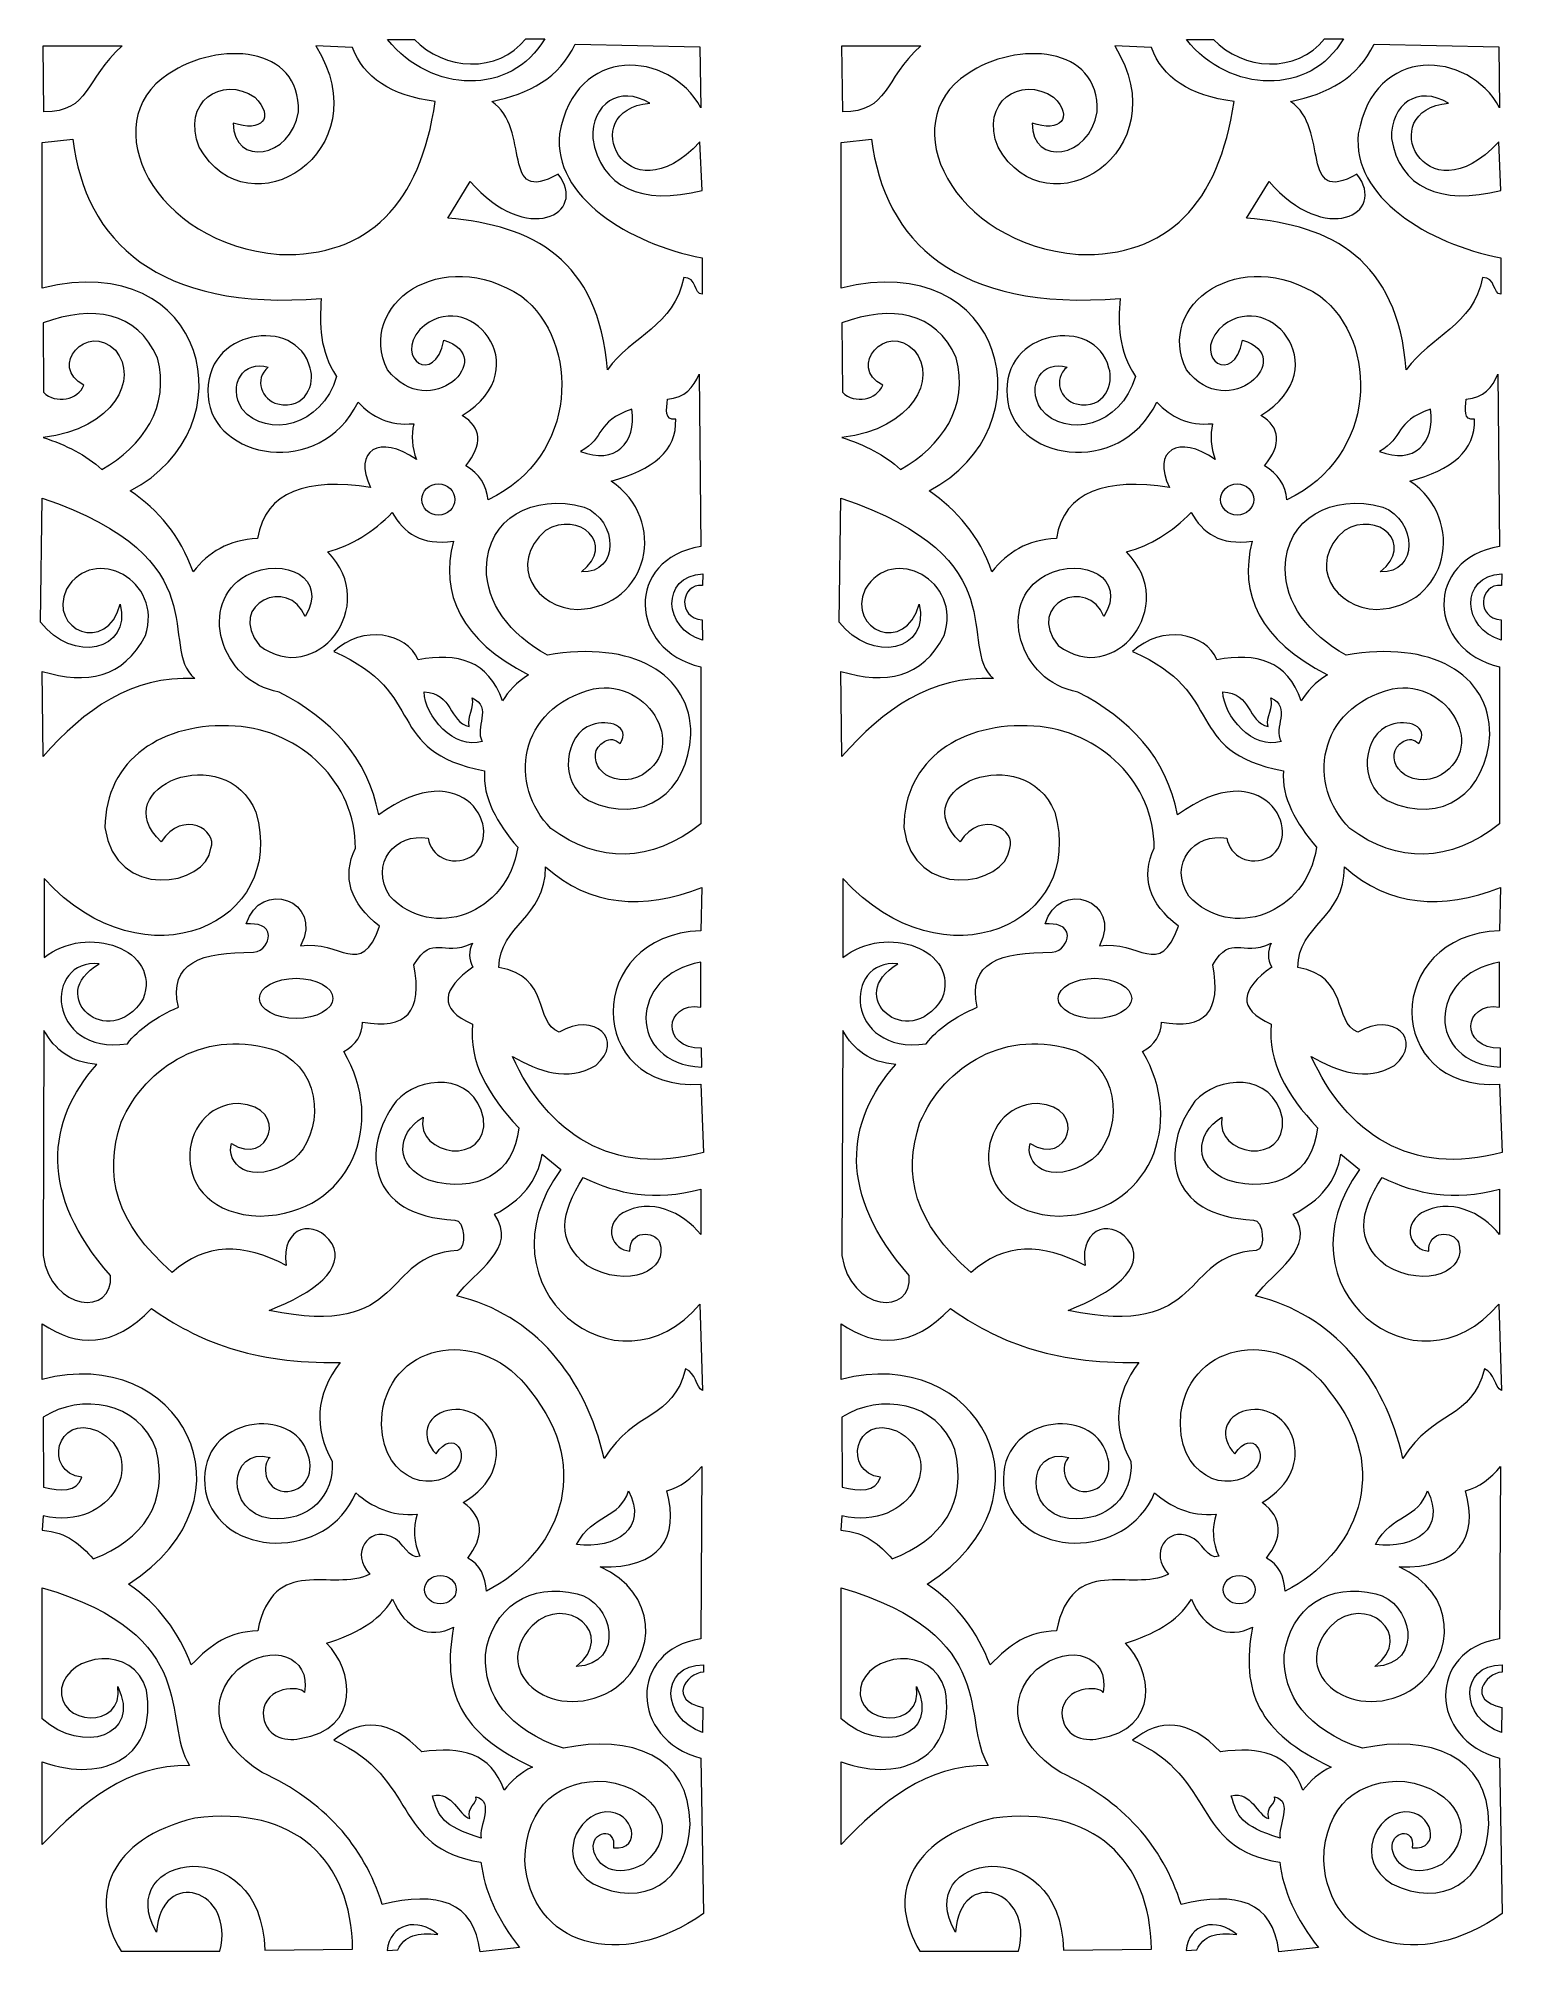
# Model space of a CAD drawing. Header units: centimetres. Extents: x -28 to 27.9, y -37.3 to 36.5.
import ezdxf

# ---------------------------------------------------------------- set-up
doc = ezdxf.new("R2010")
doc.units = ezdxf.units.CM
doc.header["$MEASUREMENT"] = 0
doc.layers.add('layer 1', color=7, linetype='Continuous')

msp = doc.modelspace()

# ---------------------------------------------------------------- linework, layer by layer
at = {"layer": 'layer 1', "color": 142, "lineweight": 9}
for centre, major_axis, ratio in [((-12.70625, 18.9176), (0.63344, 0), 0.94594595), ((-18.13329, -0.11687), (1.40384, 0), 0.54666486), ((-12.62921, -22.67544), (0.60776, 0), 0.88732394)]:
    msp.add_ellipse(centre, major_axis=major_axis, ratio=ratio, dxfattribs=at)
at = {"layer": 'layer 1', "color": 242, "lineweight": 9}
for centre, major_axis, ratio in [((17.77377, 18.9176), (0.63344, 0), 0.94594595), ((12.34673, -0.11687), (1.40384, 0), 0.54666486), ((17.85081, -22.67544), (0.60776, 0), 0.88732394)]:
    msp.add_ellipse(centre, major_axis=major_axis, ratio=ratio, dxfattribs=at)
at = {"layer": 'layer 1', "color": 142, "lineweight": 9}
for points, knots in [([(-24.77585, 36.22592), (-24.77585, 36.22592), (-27.78897, 36.22592), (-27.78897, 36.22592), (-27.78897, 36.22592), (-27.78897, 36.22592), (-27.75473, 33.70928), (-27.75473, 33.70928), (-27.75473, 33.70928), (-25.98705, 33.71351), (-26.21817, 34.92049), (-24.77585, 36.22592)], [0, 0, 0, 0, 0.25, 0.25, 0.25, 0.25, 0.5, 0.5, 0.5, 0.5, 1, 1, 1, 1]), ([(-17.38001, 36.22592), (-17.38001, 36.22592), (-15.97617, 36.15744), (-15.97617, 36.15744), (-15.97617, 36.15744), (-15.5653, 35.01611), (-14.51528, 34.33131), (-12.82609, 34.10304), (-12.82609, 34.10304), (-13.39676, 30.18828), (-15.36556, 28.16242), (-18.76673, 28.26512), (-18.76673, 28.26512), (-23.59172, 28.66317), (-25.84584, 33.31125), (-23.01249, 35.14736), (-23.01249, 35.14736), (-21.09429, 36.44219), (-17.95497, 36.23656), (-18.04563, 33.70762), (-18.04563, 33.70762), (-18.33238, 31.92142), (-20.52294, 31.59781), (-20.53009, 33.28128), (-20.53009, 33.28128), (-19.45724, 32.90465), (-18.92651, 33.47533), (-19.70833, 34.27424), (-19.70833, 34.27424), (-20.9809, 35.11313), (-22.52741, 34.08023), (-21.83121, 32.3568), (-21.83121, 32.3568), (-19.92469, 29.01758), (-14.87419, 32.17885), (-17.38001, 36.22592)], [0, 0, 0, 0, 0.1, 0.1, 0.1, 0.1, 0.2, 0.2, 0.2, 0.2, 0.3, 0.3, 0.3, 0.3, 0.4, 0.4, 0.4, 0.4, 0.5, 0.5, 0.5, 0.5, 0.6, 0.6, 0.6, 0.6, 0.7, 0.7, 0.7, 0.7, 0.8, 0.8, 0.8, 0.8, 1, 1, 1, 1]), ([(-13.61361, 36.4656), (-13.61361, 36.4656), (-14.64081, 36.4656), (-14.64081, 36.4656), (-14.64081, 36.4656), (-12.9916, 34.41115), (-9.91823, 34.29606), (-8.64881, 36.49984), (-8.64881, 36.49984), (-8.64881, 36.49984), (-9.36783, 36.49573), (-9.36783, 36.49573), (-9.36783, 36.49573), (-10.43494, 35.1433), (-12.50658, 35.30134), (-13.61361, 36.4656)], [0, 0, 0, 0, 0.2, 0.2, 0.2, 0.2, 0.4, 0.4, 0.4, 0.4, 0.6, 0.6, 0.6, 0.6, 1, 1, 1, 1]), ([(-2.69105, 33.86336), (-2.69105, 33.86336), (-2.72529, 36.19168), (-2.72529, 36.19168), (-2.72529, 36.19168), (-2.72529, 36.19168), (-7.48465, 36.2944), (-7.48465, 36.2944), (-7.48465, 36.2944), (-8.08373, 34.99883), (-9.24792, 34.39396), (-10.66897, 34.10304), (-10.66897, 34.10304), (-9.13958, 33.07584), (-10.37089, 30.07481), (-8.13521, 31.3296), (-8.13521, 31.3296), (-6.95962, 29.81164), (-9.34501, 28.55618), (-11.49073, 31.05568), (-11.49073, 31.05568), (-11.49073, 31.05568), (-12.34673, 29.65184), (-12.34673, 29.65184), (-12.34673, 29.65184), (-9.08178, 29.38033), (-6.59338, 28.06533), (-6.25201, 23.86528), (-6.25201, 23.86528), (-5.33752, 25.17608), (-3.70075, 25.51934), (-3.34161, 27.392), (-3.34161, 27.392), (-2.84227, 27.40484), (-2.9507, 26.74572), (-2.64397, 26.75), (-2.64397, 26.75), (-2.64397, 26.75), (-2.64396, 28.13696), (-2.64396, 28.13696), (-2.64396, 28.13696), (-5.42453, 28.67125), (-8.33922, 30.47004), (-8.08385, 32.8704), (-8.08385, 32.8704), (-7.48465, 36.2944), (-3.8754, 36.06426), (-2.69105, 33.86336)], [0, 0, 0, 0, 0.07692308, 0.07692308, 0.07692308, 0.07692308, 0.15384615, 0.15384615, 0.15384615, 0.15384615, 0.23076923, 0.23076923, 0.23076923, 0.23076923, 0.30769231, 0.30769231, 0.30769231, 0.30769231, 0.38461538, 0.38461538, 0.38461538, 0.38461538, 0.46153846, 0.46153846, 0.46153846, 0.46153846, 0.53846154, 0.53846154, 0.53846154, 0.53846154, 0.61538462, 0.61538462, 0.61538462, 0.61538462, 0.69230769, 0.69230769, 0.69230769, 0.69230769, 0.76923077, 0.76923077, 0.76923077, 0.76923077, 0.84615385, 0.84615385, 0.84615385, 0.84615385, 1, 1, 1, 1]), ([(-2.72529, 32.56224), (-2.72529, 32.56224), (-2.64067, 30.71121), (-2.64067, 30.71121), (-2.64067, 30.71121), (-4.9509, 30.11724), (-6.51646, 30.83154), (-6.81795, 32.69713), (-6.81795, 32.69713), (-6.85328, 34.00536), (-5.80006, 34.74648), (-4.64273, 34.03456), (-4.64273, 34.03456), (-7.53029, 33.79486), (-5.55578, 29.50346), (-2.72529, 32.56224)], [0, 0, 0, 0, 0.2, 0.2, 0.2, 0.2, 0.4, 0.4, 0.4, 0.4, 0.6, 0.6, 0.6, 0.6, 1, 1, 1, 1]), ([(-26.65451, 32.66994), (-26.65451, 32.66994), (-27.81884, 32.53296), (-27.81884, 32.53296), (-27.81884, 32.53296), (-27.81884, 32.53296), (-27.81884, 26.98527), (-27.81884, 26.98527), (-27.81884, 26.98527), (-21.53941, 28.53835), (-19.8406, 21.66591), (-24.46283, 19.2459), (-24.46283, 19.2459), (-23.38558, 18.51816), (-22.54945, 17.53077), (-22.06568, 16.16385), (-22.06568, 16.16385), (-21.4795, 16.8903), (-20.71691, 17.38665), (-19.60561, 17.42816), (-19.60561, 17.42816), (-19.29964, 19.26006), (-17.69749, 19.73941), (-15.29137, 19.37984), (-15.29137, 19.37984), (-15.98189, 20.77798), (-14.94328, 21.43426), (-13.54513, 20.44128), (-13.54513, 20.44128), (-13.70652, 20.89783), (-13.74898, 21.35436), (-13.64785, 21.81088), (-13.64785, 21.81088), (-14.56741, 21.7233), (-15.23929, 22.05821), (-15.77073, 22.63264), (-15.77073, 22.63264), (-17.21601, 19.67144), (-21.33329, 20.46918), (-21.48635, 22.85568), (-21.48635, 22.85568), (-21.72033, 25.40942), (-18.09906, 25.9568), (-17.60257, 23.93376), (-17.60257, 23.93376), (-17.395, 23.3656), (-17.75309, 22.31914), (-18.83521, 22.56416), (-18.83521, 22.56416), (-19.44323, 22.71259), (-19.76478, 23.50581), (-19.19473, 23.968), (-19.19473, 23.968), (-20.11922, 24.26476), (-20.78406, 23.29178), (-20.18769, 22.35872), (-20.18769, 22.35872), (-19.24609, 21.23733), (-17.13787, 21.69436), (-16.59003, 23.60896), (-16.59003, 23.60896), (-17.24239, 24.60192), (-17.2531, 25.59488), (-17.17211, 26.58784), (-17.17211, 26.58784), (-23.42198, 26.08557), (-26.1806, 28.76609), (-26.65451, 32.66994)], [0, 0, 0, 0, 0.05555556, 0.05555556, 0.05555556, 0.05555556, 0.11111111, 0.11111111, 0.11111111, 0.11111111, 0.16666667, 0.16666667, 0.16666667, 0.16666667, 0.22222222, 0.22222222, 0.22222222, 0.22222222, 0.27777778, 0.27777778, 0.27777778, 0.27777778, 0.33333333, 0.33333333, 0.33333333, 0.33333333, 0.38888889, 0.38888889, 0.38888889, 0.38888889, 0.44444444, 0.44444444, 0.44444444, 0.44444444, 0.5, 0.5, 0.5, 0.5, 0.55555556, 0.55555556, 0.55555556, 0.55555556, 0.61111111, 0.61111111, 0.61111111, 0.61111111, 0.66666667, 0.66666667, 0.66666667, 0.66666667, 0.72222222, 0.72222222, 0.72222222, 0.72222222, 0.77777778, 0.77777778, 0.77777778, 0.77777778, 0.83333333, 0.83333333, 0.83333333, 0.83333333, 0.88888889, 0.88888889, 0.88888889, 0.88888889, 1, 1, 1, 1]), ([(-11.79889, 22.11904), (-11.04562, 21.66252), (-10.99998, 21.02338), (-11.66193, 20.2016), (-11.66193, 20.2016), (-11.14834, 19.90487), (-10.86302, 19.47116), (-10.80593, 18.90048), (-10.80593, 18.90048), (-7.32483, 20.56398), (-7.29061, 24.92956), (-9.53905, 26.67296), (-9.53905, 26.67296), (-12.57503, 28.68172), (-15.86776, 26.34198), (-14.64081, 23.86528), (-14.64081, 23.86528), (-13.04552, 21.78489), (-10.36634, 24.35884), (-12.50081, 24.9952), (-12.50081, 24.9952), (-12.84748, 23.21327), (-14.39114, 24.30609), (-13.40817, 25.40608), (-13.40817, 25.40608), (-11.61626, 27.16944), (-8.80288, 23.968), (-11.79889, 22.11904)], [0, 0, 0, 0, 0.125, 0.125, 0.125, 0.125, 0.25, 0.25, 0.25, 0.25, 0.375, 0.375, 0.375, 0.375, 0.5, 0.5, 0.5, 0.5, 0.625, 0.625, 0.625, 0.625, 0.75, 0.75, 0.75, 0.75, 1, 1, 1, 1]), ([(-27.77185, 23.00928), (-27.77185, 23.00928), (-27.78897, 25.66288), (-27.78897, 25.66288), (-27.78897, 25.66288), (-25.87863, 26.33777), (-24.22656, 26.10666), (-23.42337, 24.32752), (-23.42337, 24.32752), (-22.93031, 22.4603), (-23.98465, 20.93878), (-25.54625, 20.06464), (-25.54625, 20.06464), (-26.14831, 20.61534), (-26.913, 21.0034), (-27.78897, 21.28016), (-27.78897, 21.28016), (-25.06593, 21.61189), (-24.13624, 23.52716), (-25.02555, 24.61215), (-25.02555, 24.61215), (-26.10703, 25.71508), (-27.60545, 23.97014), (-26.23105, 23.2832), (-26.23105, 23.2832), (-26.45361, 22.72535), (-27.29249, 22.53989), (-27.77185, 23.00928)], [0, 0, 0, 0, 0.125, 0.125, 0.125, 0.125, 0.25, 0.25, 0.25, 0.25, 0.375, 0.375, 0.375, 0.375, 0.5, 0.5, 0.5, 0.5, 0.625, 0.625, 0.625, 0.625, 0.75, 0.75, 0.75, 0.75, 1, 1, 1, 1]), ([(-2.75953, 23.69408), (-2.97576, 23.18007), (-3.28781, 22.81841), (-3.96649, 22.74392), (-3.96649, 22.74392), (-3.99135, 22.3425), (-4.10062, 21.93211), (-3.64977, 21.98208), (-3.64977, 21.98208), (-3.5984, 20.78225), (-4.52287, 20.04324), (-6.11505, 19.61952), (-6.11505, 19.61952), (-3.9301, 18.15434), (-4.65912, 14.8188), (-7.38193, 14.7232), (-7.38193, 14.7232), (-8.95696, 14.75745), (-10.09828, 16.42951), (-8.61457, 17.73632), (-8.61457, 17.73632), (-7.33885, 18.50406), (-5.90639, 17.22584), (-7.24497, 16.16128), (-7.24497, 16.16128), (-5.77111, 16.09331), (-5.85236, 18.1311), (-7.1463, 18.62809), (-7.1463, 18.62809), (-9.11796, 19.16169), (-10.8316, 18.20145), (-10.87441, 16.29824), (-10.87441, 16.29824), (-10.87654, 14.97501), (-10.00484, 13.78661), (-8.54609, 12.97696), (-8.54609, 12.97696), (-5.30743, 13.55214), (-3.05896, 12.27676), (-3.06769, 9.94672), (-3.06769, 9.94672), (-3.18023, 7.7708), (-4.85584, 6.44647), (-6.97961, 7.43008), (-6.97961, 7.43008), (-8.13675, 8.09612), (-7.90373, 9.97431), (-6.84274, 10.32613), (-6.84274, 10.32613), (-6.22207, 10.54157), (-5.34757, 10.27954), (-5.76906, 9.60471), (-5.76906, 9.60471), (-5.9751, 9.78505), (-6.13567, 9.80181), (-6.37185, 9.68992), (-6.37185, 9.68992), (-7.20412, 9.19247), (-6.44247, 7.85275), (-5.10497, 8.32032), (-5.10497, 8.32032), (-3.05218, 9.30163), (-4.62521, 12.10609), (-6.78273, 11.69296), (-6.78273, 11.69296), (-9.70313, 10.96539), (-10.04268, 7.99222), (-8.40913, 6.36864), (-8.40913, 6.36864), (-6.58869, 5.0159), (-4.59706, 5.04436), (-2.69105, 6.53984), (-2.69105, 6.53984), (-2.69105, 6.53984), (-2.69105, 12.53184), (-2.69105, 12.53184), (-2.69105, 12.53184), (-5.45597, 13.171), (-5.59293, 16.66919), (-2.69105, 17.12), (-2.69105, 17.12), (-2.69105, 17.12), (-2.75953, 23.69408), (-2.75953, 23.69408)], [0, 0, 0, 0, 0.04545455, 0.04545455, 0.04545455, 0.04545455, 0.09090909, 0.09090909, 0.09090909, 0.09090909, 0.13636364, 0.13636364, 0.13636364, 0.13636364, 0.18181818, 0.18181818, 0.18181818, 0.18181818, 0.22727273, 0.22727273, 0.22727273, 0.22727273, 0.27272727, 0.27272727, 0.27272727, 0.27272727, 0.31818182, 0.31818182, 0.31818182, 0.31818182, 0.36363636, 0.36363636, 0.36363636, 0.36363636, 0.40909091, 0.40909091, 0.40909091, 0.40909091, 0.45454545, 0.45454545, 0.45454545, 0.45454545, 0.5, 0.5, 0.5, 0.5, 0.54545455, 0.54545455, 0.54545455, 0.54545455, 0.59090909, 0.59090909, 0.59090909, 0.59090909, 0.63636364, 0.63636364, 0.63636364, 0.63636364, 0.68181818, 0.68181818, 0.68181818, 0.68181818, 0.72727273, 0.72727273, 0.72727273, 0.72727273, 0.77272727, 0.77272727, 0.77272727, 0.77272727, 0.81818182, 0.81818182, 0.81818182, 0.81818182, 0.86363636, 0.86363636, 0.86363636, 0.86363636, 0.90909091, 0.90909091, 0.90909091, 0.90909091, 1, 1, 1, 1]), ([(-5.32753, 22.35872), (-5.13921, 21.05191), (-5.96097, 20.24156), (-7.27921, 20.74944), (-7.27921, 20.74944), (-6.32049, 21.26875), (-6.73137, 21.89078), (-5.32753, 22.35872)], [0, 0, 0, 0, 0.33333333, 0.33333333, 0.33333333, 0.33333333, 1, 1, 1, 1]), ([(-27.82321, 18.96896), (-27.82321, 18.96896), (-27.89169, 14.24384), (-27.89169, 14.24384), (-27.89169, 14.24384), (-26.6702, 12.64414), (-24.40453, 13.12838), (-24.84433, 14.92864), (-24.84433, 14.92864), (-25.34084, 12.98265), (-27.61882, 13.93604), (-26.89873, 15.4936), (-26.89873, 15.4936), (-25.85989, 17.25162), (-23.18296, 15.81673), (-23.88561, 13.73024), (-23.88561, 13.73024), (-24.72375, 12.1002), (-26.11761, 11.84484), (-27.82321, 12.36064), (-27.82321, 12.36064), (-27.82321, 12.36064), (-27.78897, 9.10784), (-27.78897, 9.10784), (-27.78897, 9.10784), (-26.20701, 10.91021), (-24.40664, 12.20295), (-22.00241, 12.08672), (-22.00241, 12.08672), (-23.46332, 13.31936), (-20.95239, 16.64064), (-27.82321, 18.96896)], [0, 0, 0, 0, 0.11111111, 0.11111111, 0.11111111, 0.11111111, 0.22222222, 0.22222222, 0.22222222, 0.22222222, 0.33333333, 0.33333333, 0.33333333, 0.33333333, 0.44444444, 0.44444444, 0.44444444, 0.44444444, 0.55555556, 0.55555556, 0.55555556, 0.55555556, 0.66666667, 0.66666667, 0.66666667, 0.66666667, 0.77777778, 0.77777778, 0.77777778, 0.77777778, 1, 1, 1, 1]), ([(-12.13463, 17.32818), (-13.34751, 17.15406), (-14.02668, 17.63919), (-14.46329, 18.42402), (-14.46329, 18.42402), (-15.19386, 17.67066), (-16.01574, 17.16841), (-16.92893, 16.91724), (-16.92893, 16.91724), (-14.8651, 14.85053), (-17.41226, 11.71098), (-19.53713, 13.3536), (-19.53713, 13.3536), (-20.81126, 14.94777), (-18.39053, 16.00138), (-17.79089, 14.44928), (-17.79089, 14.44928), (-16.89752, 15.90758), (-18.5411, 16.76924), (-20.03361, 16.02432), (-20.03361, 16.02432), (-21.90465, 14.98772), (-21.04685, 11.95895), (-18.78385, 11.57312), (-18.78385, 11.57312), (-16.81356, 10.5474), (-15.40115, 9.09506), (-14.98321, 6.88224), (-14.98321, 6.88224), (-11.71686, 9.30701), (-10.09359, 6.17793), (-11.46534, 5.28534), (-11.46534, 5.28534), (-12.23003, 4.88588), (-12.99158, 5.30722), (-13.10001, 5.992), (-13.10001, 5.992), (-14.3475, 6.22326), (-15.34842, 5.02188), (-14.55521, 3.78352), (-14.55521, 3.78352), (-12.93022, 2.05619), (-10.05694, 3.09694), (-9.67601, 5.6496), (-9.67601, 5.6496), (-10.46447, 6.5812), (-11.02238, 7.53706), (-10.94289, 8.56), (-10.94289, 8.56), (-14.86337, 9.34182), (-13.03153, 11.52747), (-16.69521, 13.11392), (-16.69521, 13.11392), (-15.5881, 14.15824), (-13.91605, 13.83296), (-13.47665, 12.80576), (-13.47665, 12.80576), (-11.98425, 13.07988), (-10.79156, 12.78321), (-10.25809, 11.23072), (-10.25809, 11.23072), (-10.04482, 11.60452), (-9.72953, 11.94122), (-9.26513, 12.22368), (-9.26513, 12.22368), (-11.84663, 13.56674), (-12.65759, 15.30034), (-12.13463, 17.32818)], [0, 0, 0, 0, 0.05555556, 0.05555556, 0.05555556, 0.05555556, 0.11111111, 0.11111111, 0.11111111, 0.11111111, 0.16666667, 0.16666667, 0.16666667, 0.16666667, 0.22222222, 0.22222222, 0.22222222, 0.22222222, 0.27777778, 0.27777778, 0.27777778, 0.27777778, 0.33333333, 0.33333333, 0.33333333, 0.33333333, 0.38888889, 0.38888889, 0.38888889, 0.38888889, 0.44444444, 0.44444444, 0.44444444, 0.44444444, 0.5, 0.5, 0.5, 0.5, 0.55555556, 0.55555556, 0.55555556, 0.55555556, 0.61111111, 0.61111111, 0.61111111, 0.61111111, 0.66666667, 0.66666667, 0.66666667, 0.66666667, 0.72222222, 0.72222222, 0.72222222, 0.72222222, 0.77777778, 0.77777778, 0.77777778, 0.77777778, 0.83333333, 0.83333333, 0.83333333, 0.83333333, 0.88888889, 0.88888889, 0.88888889, 0.88888889, 1, 1, 1, 1]), ([(-2.62471, 15.6411), (-2.62471, 15.6411), (-2.6113, 16.0841), (-2.6113, 16.0841), (-2.6113, 16.0841), (-4.24341, 15.9896), (-4.12071, 13.97871), (-2.62842, 13.55034), (-2.62842, 13.55034), (-2.62842, 13.55034), (-2.63426, 14.32917), (-2.63426, 14.32917), (-2.63426, 14.32917), (-3.60264, 14.37778), (-3.46763, 15.71479), (-2.62471, 15.6411)], [0, 0, 0, 0, 0.2, 0.2, 0.2, 0.2, 0.4, 0.4, 0.4, 0.4, 0.6, 0.6, 0.6, 0.6, 1, 1, 1, 1]), ([(-13.25409, 11.58168), (-13.22841, 10.6515), (-12.09849, 9.34467), (-11.02849, 9.68992), (-11.02849, 9.68992), (-11.35377, 10.20923), (-10.60905, 10.98534), (-11.42225, 11.35056), (-11.42225, 11.35056), (-11.29477, 10.99054), (-11.62688, 10.63188), (-11.52497, 10.25488), (-11.52497, 10.25488), (-12.32391, 10.4375), (-12.13844, 11.52747), (-13.25409, 11.58168)], [0, 0, 0, 0, 0.2, 0.2, 0.2, 0.2, 0.4, 0.4, 0.4, 0.4, 0.6, 0.6, 0.6, 0.6, 1, 1, 1, 1]), ([(-27.75035, 1.4385), (-27.75035, 1.4385), (-27.75035, 4.45206), (-27.75035, 4.45206), (-27.75035, 4.45206), (-23.87341, 0.23435), (-18.44199, 2.76417), (-19.66853, 6.98619), (-19.66853, 6.98619), (-20.8209, 9.81019), (-25.46573, 7.92618), (-23.27967, 5.85388), (-23.27967, 5.85388), (-22.44305, 7.12684), (-21.10994, 6.28834), (-21.38609, 5.61536), (-21.38609, 5.61536), (-21.54304, 4.14585), (-25.05834, 3.58658), (-25.42641, 6.40288), (-25.42641, 6.40288), (-25.41306, 9.00958), (-23.21454, 10.45047), (-20.46161, 10.272), (-20.46161, 10.272), (-17.9335, 10.11801), (-15.85628, 8.08642), (-15.87345, 5.61536), (-15.87345, 5.61536), (-16.38705, 4.50827), (-16.07889, 3.5153), (-14.94897, 2.63648), (-14.94897, 2.63648), (-15.67154, 0.60053), (-16.44053, 2.1385), (-17.96209, 1.8832), (-17.96209, 1.8832), (-17.04617, 3.63945), (-19.53428, 4.44694), (-20.03361, 2.72208), (-20.03361, 2.72208), (-19.61328, 2.75435), (-19.2041, 2.66419), (-19.18617, 2.27696), (-19.18617, 2.27696), (-19.18258, 2.04319), (-19.37807, 1.68559), (-19.75969, 1.64352), (-19.75969, 1.64352), (-21.74587, 1.64942), (-23.00712, 1.27285), (-22.62729, -0.45368), (-22.62729, -0.45368), (-23.46908, -0.81887), (-24.13963, -1.2697), (-24.57041, -1.84896), (-24.57041, -1.84896), (-27.70714, -2.29195), (-27.75035, 1.4385), (-25.64897, 1.1984), (-25.64897, 1.1984), (-27.74903, 0), (-25.28947, -2.20848), (-23.97121, -0.13696), (-23.97121, -0.13696), (-23.25468, 1.75896), (-26.10711, 2.75409), (-27.75035, 1.4385)], [0, 0, 0, 0, 0.05555556, 0.05555556, 0.05555556, 0.05555556, 0.11111111, 0.11111111, 0.11111111, 0.11111111, 0.16666667, 0.16666667, 0.16666667, 0.16666667, 0.22222222, 0.22222222, 0.22222222, 0.22222222, 0.27777778, 0.27777778, 0.27777778, 0.27777778, 0.33333333, 0.33333333, 0.33333333, 0.33333333, 0.38888889, 0.38888889, 0.38888889, 0.38888889, 0.44444444, 0.44444444, 0.44444444, 0.44444444, 0.5, 0.5, 0.5, 0.5, 0.55555556, 0.55555556, 0.55555556, 0.55555556, 0.61111111, 0.61111111, 0.61111111, 0.61111111, 0.66666667, 0.66666667, 0.66666667, 0.66666667, 0.72222222, 0.72222222, 0.72222222, 0.72222222, 0.77777778, 0.77777778, 0.77777778, 0.77777778, 0.83333333, 0.83333333, 0.83333333, 0.83333333, 0.88888889, 0.88888889, 0.88888889, 0.88888889, 1, 1, 1, 1]), ([(-2.65409, 4.1096), (-4.90137, 3.2408), (-6.91324, 3.39206), (-8.61269, 4.89725), (-8.61269, 4.89725), (-8.62473, 2.93385), (-10.36589, 2.69957), (-10.39505, 1.06144), (-10.39505, 1.06144), (-8.41483, 0.71904), (-9.0711, -1.01008), (-8.10097, -1.40384), (-8.10097, -1.40384), (-6.73707, -0.59919), (-5.58431, -1.70627), (-6.69713, -2.67072), (-6.69713, -2.67072), (-7.78643, -3.31023), (-8.87781, -2.90495), (-9.88145, -2.32832), (-9.88145, -2.32832), (-8.56056, -5.24768), (-6.0725, -6.95409), (-2.58833, -5.992), (-2.58833, -5.992), (-2.58833, -5.992), (-2.69105, -3.38976), (-2.69105, -3.38976), (-2.69105, -3.38976), (-7.15658, -3.66368), (-7.15086, 2.29408), (-2.69105, 2.46528), (-2.69105, 2.46528), (-2.69105, 2.46528), (-2.65409, 4.1096), (-2.65409, 4.1096)], [0, 0, 0, 0, 0.1, 0.1, 0.1, 0.1, 0.2, 0.2, 0.2, 0.2, 0.3, 0.3, 0.3, 0.3, 0.4, 0.4, 0.4, 0.4, 0.5, 0.5, 0.5, 0.5, 0.6, 0.6, 0.6, 0.6, 0.7, 0.7, 0.7, 0.7, 0.8, 0.8, 0.8, 0.8, 1, 1, 1, 1]), ([(-11.40513, 1.98592), (-12.59497, 1.43523), (-12.88601, 2.3911), (-13.63929, 1.16416), (-13.63929, 1.16416), (-13.28832, -0.61631), (-13.9379, -1.33829), (-15.59571, -1.01874), (-15.59571, -1.01874), (-15.60712, -1.50951), (-15.8468, -1.88615), (-16.31475, -2.14866), (-16.31475, -2.14866), (-14.6725, -4.85643), (-16.03196, -8.34031), (-19.50289, -8.42304), (-19.50289, -8.42304), (-23.21359, -8.30531), (-22.69722, -4.14805), (-20.32743, -4.12688), (-20.32743, -4.12688), (-18.33946, -4.24044), (-19.18585, -6.6017), (-20.59857, -5.6496), (-20.59857, -5.6496), (-20.84027, -6.33746), (-19.94637, -7.3989), (-18.23601, -6.26592), (-18.23601, -6.26592), (-17.12977, -5.33886), (-17.02615, -2.92465), (-18.85233, -2.12288), (-18.85233, -2.12288), (-21.51163, -1.20981), (-23.86847, -2.68212), (-24.81009, -4.84496), (-24.81009, -4.84496), (-25.48063, -6.89936), (-25.0241, -8.66272), (-22.85841, -10.58016), (-22.85841, -10.58016), (-21.60293, -9.42168), (-20.13061, -9.45591), (-18.50993, -10.30624), (-18.50993, -10.30624), (-18.74105, -8.76542), (-17.36575, -8.50291), (-16.76369, -9.48448), (-16.76369, -9.48448), (-16.25577, -10.42036), (-17.41992, -11.34484), (-19.16049, -12.01824), (-19.16049, -12.01824), (-13.82692, -13.14139), (-14.9257, -9.88855), (-11.97865, -9.74128), (-11.97865, -9.74128), (-11.59486, -9.6942), (-11.71041, -8.5386), (-12.07709, -8.57284), (-12.07709, -8.57284), (-15.39196, -8.43552), (-15.69155, -5.86679), (-14.31553, -4.04032), (-14.31553, -4.04032), (-13.46952, -3.07374), (-11.35639, -2.8951), (-10.97834, -4.69629), (-10.97834, -4.69629), (-10.79162, -6.53987), (-13.58364, -6.15195), (-13.28954, -4.64493), (-13.28954, -4.64493), (-14.33385, -5.30118), (-14.37258, -6.53412), (-13.06577, -7.05344), (-13.06577, -7.05344), (-11.28387, -7.56847), (-9.80585, -6.83801), (-9.64177, -5.0504), (-9.64177, -5.0504), (-10.83782, -3.7807), (-11.53999, -2.54237), (-11.40513, -1.09568), (-11.40513, -1.09568), (-12.73339, -0.51645), (-12.57073, 0.22542), (-11.38801, 1.07856), (-11.38801, 1.07856), (-11.55352, 1.38103), (-11.55922, 1.68348), (-11.40513, 1.98592)], [0, 0, 0, 0, 0.04166667, 0.04166667, 0.04166667, 0.04166667, 0.08333333, 0.08333333, 0.08333333, 0.08333333, 0.125, 0.125, 0.125, 0.125, 0.16666667, 0.16666667, 0.16666667, 0.16666667, 0.20833333, 0.20833333, 0.20833333, 0.20833333, 0.25, 0.25, 0.25, 0.25, 0.29166667, 0.29166667, 0.29166667, 0.29166667, 0.33333333, 0.33333333, 0.33333333, 0.33333333, 0.375, 0.375, 0.375, 0.375, 0.41666667, 0.41666667, 0.41666667, 0.41666667, 0.45833333, 0.45833333, 0.45833333, 0.45833333, 0.5, 0.5, 0.5, 0.5, 0.54166667, 0.54166667, 0.54166667, 0.54166667, 0.58333333, 0.58333333, 0.58333333, 0.58333333, 0.625, 0.625, 0.625, 0.625, 0.66666667, 0.66666667, 0.66666667, 0.66666667, 0.70833333, 0.70833333, 0.70833333, 0.70833333, 0.75, 0.75, 0.75, 0.75, 0.79166667, 0.79166667, 0.79166667, 0.79166667, 0.83333333, 0.83333333, 0.83333333, 0.83333333, 0.875, 0.875, 0.875, 0.875, 0.91666667, 0.91666667, 0.91666667, 0.91666667, 1, 1, 1, 1]), ([(-2.66297, -2.01962), (-2.66297, -2.01962), (-2.65681, -2.7392), (-2.65681, -2.7392), (-2.65681, -2.7392), (-5.53017, -2.60224), (-5.44457, 0.78752), (-2.69105, 1.26688), (-2.69105, 1.26688), (-2.69105, 1.26688), (-2.69105, -0.44512), (-2.69105, -0.44512), (-2.69105, -0.44512), (-4.10621, -0.25093), (-4.21527, -2.03408), (-2.66297, -2.01962)], [0, 0, 0, 0, 0.2, 0.2, 0.2, 0.2, 0.4, 0.4, 0.4, 0.4, 0.6, 0.6, 0.6, 0.6, 1, 1, 1, 1]), ([(-27.75473, -1.33536), (-27.33816, -2.09006), (-26.69902, -2.56656), (-25.73457, -2.63648), (-25.73457, -2.63648), (-27.66061, -4.80499), (-27.95735, -7.58984), (-25.22097, -10.68288), (-25.22097, -10.68288), (-25.07544, -12.26402), (-27.47796, -12.04708), (-27.78897, -9.9296), (-27.78897, -9.9296), (-27.78897, -9.9296), (-27.75473, -1.33536), (-27.75473, -1.33536)], [0, 0, 0, 0, 0.2, 0.2, 0.2, 0.2, 0.4, 0.4, 0.4, 0.4, 0.6, 0.6, 0.6, 0.6, 1, 1, 1, 1]), ([(-8.75153, -6.06048), (-8.90917, -7.08411), (-9.54118, -7.8331), (-10.56625, -8.35456), (-10.56625, -8.35456), (-9.62465, -9.66709), (-11.35377, -10.5345), (-12.00433, -11.4704), (-12.00433, -11.4704), (-9.05866, -12.16407), (-7.0901, -14.55688), (-6.38147, -17.67021), (-6.38147, -17.67021), (-5.19128, -15.7748), (-3.76141, -16.22484), (-3.27313, -14.24384), (-3.27313, -14.24384), (-2.87652, -14.42074), (-2.89079, -14.92293), (-2.62257, -15.08272), (-2.62257, -15.08272), (-2.62257, -15.08272), (-2.72529, -11.77856), (-2.72529, -11.77856), (-2.72529, -11.77856), (-5.82545, -15.51072), (-11.33523, -11.15653), (-8.03249, -6.64256), (-8.03249, -6.64256), (-8.03249, -6.64256), (-8.75153, -6.06048), (-8.75153, -6.06048)], [0, 0, 0, 0, 0.11111111, 0.11111111, 0.11111111, 0.11111111, 0.22222222, 0.22222222, 0.22222222, 0.22222222, 0.33333333, 0.33333333, 0.33333333, 0.33333333, 0.44444444, 0.44444444, 0.44444444, 0.44444444, 0.55555556, 0.55555556, 0.55555556, 0.55555556, 0.66666667, 0.66666667, 0.66666667, 0.66666667, 0.77777778, 0.77777778, 0.77777778, 0.77777778, 1, 1, 1, 1]), ([(-7.17649, -6.95072), (-8.06982, -8.32893), (-8.18973, -9.38468), (-7.03953, -10.30624), (-7.03953, -10.30624), (-5.4759, -11.23071), (-3.88375, -10.48883), (-4.26609, -9.416), (-4.26609, -9.416), (-4.45869, -8.98514), (-5.43025, -8.94805), (-5.39601, -9.7584), (-5.39601, -9.7584), (-6.06016, -9.7202), (-6.45606, -8.82964), (-5.66993, -8.3032), (-5.66993, -8.3032), (-4.61349, -7.70969), (-3.37657, -8.26324), (-2.69105, -9.12496), (-2.69105, -9.12496), (-2.69105, -9.12496), (-2.69105, -7.39584), (-2.69105, -7.39584), (-2.69105, -7.39584), (-4.44308, -7.86392), (-5.88114, -7.57855), (-7.17649, -6.95072)], [0, 0, 0, 0, 0.125, 0.125, 0.125, 0.125, 0.25, 0.25, 0.25, 0.25, 0.375, 0.375, 0.375, 0.375, 0.5, 0.5, 0.5, 0.5, 0.625, 0.625, 0.625, 0.625, 0.75, 0.75, 0.75, 0.75, 1, 1, 1, 1]), ([(-27.81884, -12.53346), (-27.81884, -12.53346), (-27.81884, -14.65665), (-27.81884, -14.65665), (-27.81884, -14.65665), (-22.60992, -13.26459), (-19.37512, -19.13232), (-24.53132, -22.46451), (-24.53132, -22.46451), (-23.36847, -23.24932), (-22.61223, -24.3052), (-22.13417, -25.54656), (-22.13417, -25.54656), (-21.3494, -24.73894), (-20.69303, -24.28516), (-19.60004, -24.24525), (-19.60004, -24.24525), (-18.99699, -21.28238), (-16.75042, -22.80495), (-15.32561, -22.0848), (-15.32561, -22.0848), (-16.0789, -21.29728), (-15.3827, -20.27008), (-14.52097, -20.64672), (-14.52097, -20.64672), (-14.01308, -20.83789), (-13.83903, -21.55978), (-13.40817, -21.4), (-13.40817, -21.4), (-13.65428, -20.86357), (-13.67568, -20.32713), (-13.51089, -19.79072), (-13.51089, -19.79072), (-14.5234, -19.88889), (-15.23237, -19.50497), (-15.85633, -18.98608), (-15.85633, -18.98608), (-16.93136, -21.59423), (-21.03016, -21.49147), (-21.59153, -18.93472), (-21.59153, -18.93472), (-22.03096, -16.1256), (-18.41258, -15.62424), (-17.74488, -17.34624), (-17.74488, -17.34624), (-17.35113, -18.17085), (-17.78804, -18.97179), (-18.59553, -18.92616), (-18.59553, -18.92616), (-19.35737, -18.84645), (-19.46041, -17.88611), (-19.12625, -17.6336), (-19.12625, -17.6336), (-20.74597, -17.19492), (-20.85288, -19.75932), (-19.12625, -19.96192), (-19.12625, -19.96192), (-17.64523, -20.11895), (-16.65225, -19.05754), (-16.76369, -17.77056), (-16.76369, -17.77056), (-17.45706, -16.51508), (-17.4057, -15.25961), (-16.45553, -14.00416), (-16.45553, -14.00416), (-19.81618, -14.06901), (-21.93025, -13.16431), (-23.64593, -11.94976), (-23.64593, -11.94976), (-25.11181, -13.46768), (-26.48994, -13.43538), (-27.81884, -12.53346)], [0, 0, 0, 0, 0.05263158, 0.05263158, 0.05263158, 0.05263158, 0.10526316, 0.10526316, 0.10526316, 0.10526316, 0.15789474, 0.15789474, 0.15789474, 0.15789474, 0.21052632, 0.21052632, 0.21052632, 0.21052632, 0.26315789, 0.26315789, 0.26315789, 0.26315789, 0.31578947, 0.31578947, 0.31578947, 0.31578947, 0.36842105, 0.36842105, 0.36842105, 0.36842105, 0.42105263, 0.42105263, 0.42105263, 0.42105263, 0.47368421, 0.47368421, 0.47368421, 0.47368421, 0.52631579, 0.52631579, 0.52631579, 0.52631579, 0.57894737, 0.57894737, 0.57894737, 0.57894737, 0.63157895, 0.63157895, 0.63157895, 0.63157895, 0.68421053, 0.68421053, 0.68421053, 0.68421053, 0.73684211, 0.73684211, 0.73684211, 0.73684211, 0.78947368, 0.78947368, 0.78947368, 0.78947368, 0.84210526, 0.84210526, 0.84210526, 0.84210526, 0.89473684, 0.89473684, 0.89473684, 0.89473684, 1, 1, 1, 1]), ([(-11.75513, -19.34552), (-10.92767, -19.95469), (-10.99044, -20.69656), (-11.58393, -21.4684), (-11.58393, -21.4684), (-11.11024, -21.71593), (-10.9144, -22.16822), (-10.87441, -22.73536), (-10.87441, -22.73536), (-8.1633, -21.33743), (-6.72509, -18.12466), (-9.19665, -15.09984), (-9.19665, -15.09984), (-10.9486, -12.64028), (-14.46008, -13.14239), (-14.85385, -15.93864), (-14.85385, -15.93864), (-15.09098, -18.40396), (-12.99423, -19.06715), (-12.09291, -18.15409), (-12.09291, -18.15409), (-11.43093, -17.52065), (-12.14308, -16.48262), (-12.79185, -17.49664), (-12.79185, -17.49664), (-13.41102, -16.85749), (-13.20558, -16.0443), (-12.34673, -15.836), (-12.34673, -15.836), (-10.66579, -15.47646), (-9.46422, -18.01019), (-11.75513, -19.34552)], [0, 0, 0, 0, 0.11111111, 0.11111111, 0.11111111, 0.11111111, 0.22222222, 0.22222222, 0.22222222, 0.22222222, 0.33333333, 0.33333333, 0.33333333, 0.33333333, 0.44444444, 0.44444444, 0.44444444, 0.44444444, 0.55555556, 0.55555556, 0.55555556, 0.55555556, 0.66666667, 0.66666667, 0.66666667, 0.66666667, 0.77777778, 0.77777778, 0.77777778, 0.77777778, 1, 1, 1, 1]), ([(-27.78897, -16.0928), (-26.33337, -15.17714), (-24.15697, -15.48089), (-23.47473, -17.32544), (-23.47473, -17.32544), (-22.98253, -19.36699), (-23.97264, -20.77369), (-25.87153, -21.50272), (-25.87153, -21.50272), (-26.34874, -20.97238), (-26.86364, -20.47794), (-27.82321, -20.40704), (-27.82321, -20.40704), (-27.82321, -20.40704), (-27.78897, -19.8592), (-27.78897, -19.8592), (-27.78897, -19.8592), (-25.13821, -20.47554), (-23.72581, -17.61365), (-25.70889, -16.61496), (-25.70889, -16.61496), (-27.29823, -15.94271), (-27.78054, -18.2012), (-26.31665, -18.38688), (-26.31665, -18.38688), (-26.5031, -18.9716), (-27.11062, -18.91467), (-27.77828, -18.76608), (-27.77828, -18.76608), (-27.77828, -18.76608), (-27.78897, -16.0928), (-27.78897, -16.0928)], [0, 0, 0, 0, 0.11111111, 0.11111111, 0.11111111, 0.11111111, 0.22222222, 0.22222222, 0.22222222, 0.22222222, 0.33333333, 0.33333333, 0.33333333, 0.33333333, 0.44444444, 0.44444444, 0.44444444, 0.44444444, 0.55555556, 0.55555556, 0.55555556, 0.55555556, 0.66666667, 0.66666667, 0.66666667, 0.66666667, 0.77777778, 0.77777778, 0.77777778, 0.77777778, 1, 1, 1, 1]), ([(-2.65681, -17.976), (-3.04199, -18.42401), (-3.46999, -18.77212), (-3.99217, -18.90048), (-3.99217, -18.90048), (-3.49709, -20.71806), (-4.2475, -21.85938), (-6.52593, -21.81088), (-6.52593, -21.81088), (-4.33454, -22.79241), (-4.32883, -25.14356), (-5.90961, -26.39904), (-5.90961, -26.39904), (-8.12237, -27.93057), (-10.8822, -25.93614), (-9.12312, -24.04939), (-9.12312, -24.04939), (-7.82826, -22.77989), (-5.87222, -24.39885), (-7.45041, -25.61152), (-7.45041, -25.61152), (-5.52725, -25.49168), (-6.04655, -23.12912), (-7.41617, -22.83808), (-7.41617, -22.83808), (-9.19094, -22.38724), (-10.68038, -23.35737), (-10.90865, -25.1664), (-10.90865, -25.1664), (-10.97715, -26.68153), (-10.05266, -28.034), (-7.92977, -28.72736), (-7.92977, -28.72736), (-5.38526, -28.18512), (-3.11257, -29.00114), (-3.10193, -31.62064), (-3.10193, -31.62064), (-3.18074, -33.81826), (-4.91202, -34.86716), (-6.79985, -33.8976), (-6.79985, -33.8976), (-8.27929, -32.99094), (-7.40046, -31.20903), (-6.32049, -31.1584), (-6.32049, -31.1584), (-5.24764, -31.09561), (-4.87955, -32.63356), (-6.02945, -32.528), (-6.02945, -32.528), (-5.90182, -31.70027), (-6.88565, -31.88429), (-6.78954, -32.57492), (-6.78954, -32.57492), (-6.66753, -33.2442), (-5.93339, -33.71649), (-4.88241, -33.14432), (-4.88241, -33.14432), (-3.39141, -31.90844), (-4.38689, -30.27231), (-6.3039, -29.98893), (-6.3039, -29.98893), (-8.04489, -29.9028), (-9.36455, -30.86213), (-9.40209, -33.00736), (-9.40209, -33.00736), (-9.21526, -36.25534), (-5.75417, -37.27545), (-2.58833, -35.02752), (-2.58833, -35.02752), (-2.58833, -35.02752), (-2.69105, -29.104), (-2.69105, -29.104), (-2.69105, -29.104), (-5.40742, -28.39065), (-5.4759, -24.98948), (-2.69105, -24.55008), (-2.69105, -24.55008), (-2.69105, -24.55008), (-2.65681, -17.976), (-2.65681, -17.976)], [0, 0, 0, 0, 0.04761905, 0.04761905, 0.04761905, 0.04761905, 0.0952381, 0.0952381, 0.0952381, 0.0952381, 0.14285714, 0.14285714, 0.14285714, 0.14285714, 0.19047619, 0.19047619, 0.19047619, 0.19047619, 0.23809524, 0.23809524, 0.23809524, 0.23809524, 0.28571429, 0.28571429, 0.28571429, 0.28571429, 0.33333333, 0.33333333, 0.33333333, 0.33333333, 0.38095238, 0.38095238, 0.38095238, 0.38095238, 0.42857143, 0.42857143, 0.42857143, 0.42857143, 0.47619048, 0.47619048, 0.47619048, 0.47619048, 0.52380952, 0.52380952, 0.52380952, 0.52380952, 0.57142857, 0.57142857, 0.57142857, 0.57142857, 0.61904762, 0.61904762, 0.61904762, 0.61904762, 0.66666667, 0.66666667, 0.66666667, 0.66666667, 0.71428571, 0.71428571, 0.71428571, 0.71428571, 0.76190476, 0.76190476, 0.76190476, 0.76190476, 0.80952381, 0.80952381, 0.80952381, 0.80952381, 0.85714286, 0.85714286, 0.85714286, 0.85714286, 0.9047619, 0.9047619, 0.9047619, 0.9047619, 1, 1, 1, 1]), ([(-7.43329, -20.95488), (-5.92103, -21.12608), (-4.71123, -20.34429), (-5.44737, -18.90048), (-5.44737, -18.90048), (-5.78407, -19.99616), (-6.78844, -19.73936), (-7.43329, -20.95488)], [0, 0, 0, 0, 0.33333333, 0.33333333, 0.33333333, 0.33333333, 1, 1, 1, 1]), ([(-27.81884, -22.60149), (-27.81884, -22.60149), (-27.81884, -27.60126), (-27.81884, -27.60126), (-27.81884, -27.60126), (-26.2968, -28.97592), (-24.01853, -28.27393), (-24.94226, -26.36844), (-24.94226, -26.36844), (-24.67992, -28.05055), (-27.28719, -27.84775), (-27.08277, -26.43139), (-27.08277, -26.43139), (-26.8278, -25.10683), (-24.33155, -24.75345), (-23.84641, -26.50539), (-23.84641, -26.50539), (-23.4086, -28.96085), (-25.39758, -30.11658), (-27.81884, -29.24502), (-27.81884, -29.24502), (-27.81884, -29.24502), (-27.81884, -32.39556), (-27.81884, -32.39556), (-27.81884, -32.39556), (-26.25615, -30.7723), (-24.59034, -29.35528), (-22.20266, -29.382), (-22.20266, -29.382), (-23.2872, -27.68108), (-21.66678, -24.42794), (-27.81884, -22.60149)], [0, 0, 0, 0, 0.11111111, 0.11111111, 0.11111111, 0.11111111, 0.22222222, 0.22222222, 0.22222222, 0.22222222, 0.33333333, 0.33333333, 0.33333333, 0.33333333, 0.44444444, 0.44444444, 0.44444444, 0.44444444, 0.55555556, 0.55555556, 0.55555556, 0.55555556, 0.66666667, 0.66666667, 0.66666667, 0.66666667, 0.77777778, 0.77777778, 0.77777778, 0.77777778, 1, 1, 1, 1]), ([(-14.45145, -23.04122), (-14.99212, -23.92691), (-15.92563, -24.38409), (-16.96913, -24.72128), (-16.96913, -24.72128), (-15.95904, -25.71424), (-15.6082, -27.98611), (-17.98769, -28.35359), (-17.98769, -28.35359), (-18.57945, -28.49518), (-19.35792, -28.26058), (-19.39726, -27.36852), (-19.39726, -27.36852), (-19.30644, -26.33246), (-17.98392, -26.34319), (-17.8189, -26.59602), (-17.8189, -26.59602), (-17.56215, -25.23621), (-19.04798, -24.64693), (-20.35718, -25.7209), (-20.35718, -25.7209), (-21.53845, -26.82227), (-21.29476, -28.49908), (-19.43441, -29.65184), (-19.43441, -29.65184), (-17.08325, -30.73611), (-15.55386, -32.41386), (-14.84625, -34.68512), (-14.84625, -34.68512), (-12.75399, -34.17285), (-11.33444, -34.54662), (-11.11409, -36.49984), (-11.11409, -36.49984), (-11.11409, -36.49984), (-9.60753, -36.32864), (-9.60753, -36.32864), (-9.60753, -36.32864), (-10.46354, -35.24436), (-10.95432, -34.16009), (-11.07985, -33.07584), (-11.07985, -33.07584), (-14.49244, -32.51658), (-13.45382, -29.86869), (-16.69521, -28.4192), (-16.69521, -28.4192), (-15.6623, -27.58314), (-14.55519, -27.60026), (-13.33969, -28.86432), (-13.33969, -28.86432), (-11.81591, -28.6587), (-10.71736, -28.88977), (-10.19817, -30.32808), (-10.19817, -30.32808), (-9.91429, -29.97317), (-9.58512, -29.66199), (-9.11857, -29.4441), (-9.11857, -29.4441), (-11.90631, -28.13157), (-12.57684, -26.56795), (-12.12313, -24.10266), (-12.12313, -24.10266), (-13.02703, -24.58416), (-13.987, -24.1861), (-14.45145, -23.04122)], [0, 0, 0, 0, 0.05882353, 0.05882353, 0.05882353, 0.05882353, 0.11764706, 0.11764706, 0.11764706, 0.11764706, 0.17647059, 0.17647059, 0.17647059, 0.17647059, 0.23529412, 0.23529412, 0.23529412, 0.23529412, 0.29411765, 0.29411765, 0.29411765, 0.29411765, 0.35294118, 0.35294118, 0.35294118, 0.35294118, 0.41176471, 0.41176471, 0.41176471, 0.41176471, 0.47058824, 0.47058824, 0.47058824, 0.47058824, 0.52941176, 0.52941176, 0.52941176, 0.52941176, 0.58823529, 0.58823529, 0.58823529, 0.58823529, 0.64705882, 0.64705882, 0.64705882, 0.64705882, 0.70588235, 0.70588235, 0.70588235, 0.70588235, 0.76470588, 0.76470588, 0.76470588, 0.76470588, 0.82352941, 0.82352941, 0.82352941, 0.82352941, 0.88235294, 0.88235294, 0.88235294, 0.88235294, 1, 1, 1, 1]), ([(-2.58833, -25.54304), (-4.28037, -25.55444), (-4.19476, -27.59172), (-2.62257, -28.12816), (-2.62257, -28.12816), (-2.62257, -28.12816), (-2.60988, -27.16983), (-2.60988, -27.16983), (-2.60988, -27.16983), (-3.93882, -26.88768), (-3.27645, -25.88342), (-2.59197, -25.81759), (-2.59197, -25.81759), (-2.59197, -25.81759), (-2.58833, -25.54304), (-2.58833, -25.54304)], [0, 0, 0, 0, 0.2, 0.2, 0.2, 0.2, 0.4, 0.4, 0.4, 0.4, 0.6, 0.6, 0.6, 0.6, 1, 1, 1, 1]), ([(-21.04369, -36.4656), (-21.04369, -36.4656), (-24.81009, -36.4656), (-24.81009, -36.4656), (-24.81009, -36.4656), (-26.08269, -34.43404), (-25.27235, -32.18561), (-22.00241, -31.39808), (-22.00241, -31.39808), (-18.18752, -30.88592), (-16.02469, -33.00595), (-15.97617, -36.39712), (-15.97617, -36.39712), (-15.97617, -36.39712), (-19.33169, -36.43136), (-19.33169, -36.43136), (-19.33169, -36.43136), (-19.44582, -31.78614), (-25.19814, -32.7677), (-23.45761, -35.74656), (-23.45761, -35.74656), (-23.28641, -33.23563), (-20.43474, -34.10088), (-21.04369, -36.4656)], [0, 0, 0, 0, 0.14285714, 0.14285714, 0.14285714, 0.14285714, 0.28571429, 0.28571429, 0.28571429, 0.28571429, 0.42857143, 0.42857143, 0.42857143, 0.42857143, 0.57142857, 0.57142857, 0.57142857, 0.57142857, 0.71428571, 0.71428571, 0.71428571, 0.71428571, 1, 1, 1, 1]), ([(-12.93147, -30.54047), (-12.69205, -31.33748), (-12.58641, -31.68056), (-11.07129, -32.15136), (-11.07129, -32.15136), (-11.18012, -31.72628), (-10.54057, -30.73896), (-11.27673, -30.58488), (-11.27673, -30.58488), (-11.19868, -30.84877), (-11.63778, -30.95025), (-11.50196, -31.40662), (-11.50196, -31.40662), (-11.95564, -31.28678), (-12.13539, -30.36071), (-12.93147, -30.54047)], [0, 0, 0, 0, 0.2, 0.2, 0.2, 0.2, 0.4, 0.4, 0.4, 0.4, 0.6, 0.6, 0.6, 0.6, 1, 1, 1, 1]), ([(-14.24705, -36.41424), (-14.24705, -36.41424), (-14.65793, -36.44848), (-14.65793, -36.44848), (-14.65793, -36.44848), (-14.56751, -35.39827), (-13.48006, -35.17037), (-12.72337, -35.83216), (-12.72337, -35.83216), (-13.4806, -35.72808), (-14.01486, -35.89061), (-14.24705, -36.41424)], [0, 0, 0, 0, 0.25, 0.25, 0.25, 0.25, 0.5, 0.5, 0.5, 0.5, 1, 1, 1, 1])]:
    msp.add_open_spline(points, degree=3, knots=knots, dxfattribs=at)
at = {"layer": 'layer 1', "color": 242, "lineweight": 9}
for points, knots in [([(5.70417, 36.22592), (5.70417, 36.22592), (2.69105, 36.22592), (2.69105, 36.22592), (2.69105, 36.22592), (2.69105, 36.22592), (2.72529, 33.70928), (2.72529, 33.70928), (2.72529, 33.70928), (4.49297, 33.71351), (4.26185, 34.92049), (5.70417, 36.22592)], [0, 0, 0, 0, 0.25, 0.25, 0.25, 0.25, 0.5, 0.5, 0.5, 0.5, 1, 1, 1, 1]), ([(13.10001, 36.22592), (13.10001, 36.22592), (14.50385, 36.15744), (14.50385, 36.15744), (14.50385, 36.15744), (14.91472, 35.01611), (15.96474, 34.33131), (17.65393, 34.10304), (17.65393, 34.10304), (17.08326, 30.18828), (15.11446, 28.16242), (11.71329, 28.26512), (11.71329, 28.26512), (6.8883, 28.66317), (4.63418, 33.31125), (7.46753, 35.14736), (7.46753, 35.14736), (9.38573, 36.44219), (12.52505, 36.23656), (12.43439, 33.70762), (12.43439, 33.70762), (12.14764, 31.92142), (9.95708, 31.59781), (9.94993, 33.28128), (9.94993, 33.28128), (11.02278, 32.90465), (11.55351, 33.47533), (10.77169, 34.27424), (10.77169, 34.27424), (9.49912, 35.11313), (7.95261, 34.08023), (8.64881, 32.3568), (8.64881, 32.3568), (10.55533, 29.01758), (15.60583, 32.17885), (13.10001, 36.22592)], [0, 0, 0, 0, 0.1, 0.1, 0.1, 0.1, 0.2, 0.2, 0.2, 0.2, 0.3, 0.3, 0.3, 0.3, 0.4, 0.4, 0.4, 0.4, 0.5, 0.5, 0.5, 0.5, 0.6, 0.6, 0.6, 0.6, 0.7, 0.7, 0.7, 0.7, 0.8, 0.8, 0.8, 0.8, 1, 1, 1, 1]), ([(16.86641, 36.4656), (16.86641, 36.4656), (15.83921, 36.4656), (15.83921, 36.4656), (15.83921, 36.4656), (17.48842, 34.41115), (20.56179, 34.29606), (21.83121, 36.49984), (21.83121, 36.49984), (21.83121, 36.49984), (21.11219, 36.49573), (21.11219, 36.49573), (21.11219, 36.49573), (20.04508, 35.1433), (17.97344, 35.30134), (16.86641, 36.4656)], [0, 0, 0, 0, 0.2, 0.2, 0.2, 0.2, 0.4, 0.4, 0.4, 0.4, 0.6, 0.6, 0.6, 0.6, 1, 1, 1, 1]), ([(27.78897, 33.86336), (27.78897, 33.86336), (27.75473, 36.19168), (27.75473, 36.19168), (27.75473, 36.19168), (27.75473, 36.19168), (22.99537, 36.2944), (22.99537, 36.2944), (22.99537, 36.2944), (22.39629, 34.99883), (21.2321, 34.39396), (19.81105, 34.10304), (19.81105, 34.10304), (21.34044, 33.07584), (20.10913, 30.07481), (22.34481, 31.3296), (22.34481, 31.3296), (23.5204, 29.81164), (21.13501, 28.55618), (18.98929, 31.05568), (18.98929, 31.05568), (18.98929, 31.05568), (18.13329, 29.65184), (18.13329, 29.65184), (18.13329, 29.65184), (21.39824, 29.38033), (23.88664, 28.06533), (24.22801, 23.86528), (24.22801, 23.86528), (25.1425, 25.17608), (26.77927, 25.51934), (27.13841, 27.392), (27.13841, 27.392), (27.63775, 27.40484), (27.52932, 26.74572), (27.83605, 26.75), (27.83605, 26.75), (27.83605, 26.75), (27.83606, 28.13696), (27.83606, 28.13696), (27.83606, 28.13696), (25.05549, 28.67125), (22.1408, 30.47004), (22.39617, 32.8704), (22.39617, 32.8704), (22.99537, 36.2944), (26.60462, 36.06426), (27.78897, 33.86336)], [0, 0, 0, 0, 0.07692308, 0.07692308, 0.07692308, 0.07692308, 0.15384615, 0.15384615, 0.15384615, 0.15384615, 0.23076923, 0.23076923, 0.23076923, 0.23076923, 0.30769231, 0.30769231, 0.30769231, 0.30769231, 0.38461538, 0.38461538, 0.38461538, 0.38461538, 0.46153846, 0.46153846, 0.46153846, 0.46153846, 0.53846154, 0.53846154, 0.53846154, 0.53846154, 0.61538462, 0.61538462, 0.61538462, 0.61538462, 0.69230769, 0.69230769, 0.69230769, 0.69230769, 0.76923077, 0.76923077, 0.76923077, 0.76923077, 0.84615385, 0.84615385, 0.84615385, 0.84615385, 1, 1, 1, 1]), ([(27.75473, 32.56224), (27.75473, 32.56224), (27.83935, 30.71121), (27.83935, 30.71121), (27.83935, 30.71121), (25.52912, 30.11724), (23.96356, 30.83154), (23.66207, 32.69713), (23.66207, 32.69713), (23.62674, 34.00536), (24.67996, 34.74648), (25.83729, 34.03456), (25.83729, 34.03456), (22.94973, 33.79486), (24.92424, 29.50346), (27.75473, 32.56224)], [0, 0, 0, 0, 0.2, 0.2, 0.2, 0.2, 0.4, 0.4, 0.4, 0.4, 0.6, 0.6, 0.6, 0.6, 1, 1, 1, 1]), ([(3.82551, 32.66994), (3.82551, 32.66994), (2.66118, 32.53296), (2.66118, 32.53296), (2.66118, 32.53296), (2.66118, 32.53296), (2.66118, 26.98527), (2.66118, 26.98527), (2.66118, 26.98527), (8.94061, 28.53835), (10.63942, 21.66591), (6.01719, 19.2459), (6.01719, 19.2459), (7.09444, 18.51816), (7.93057, 17.53077), (8.41434, 16.16385), (8.41434, 16.16385), (9.00052, 16.8903), (9.76311, 17.38665), (10.87441, 17.42816), (10.87441, 17.42816), (11.18038, 19.26006), (12.78253, 19.73941), (15.18865, 19.37984), (15.18865, 19.37984), (14.49813, 20.77798), (15.53674, 21.43426), (16.93489, 20.44128), (16.93489, 20.44128), (16.7735, 20.89783), (16.73104, 21.35436), (16.83217, 21.81088), (16.83217, 21.81088), (15.91261, 21.7233), (15.24073, 22.05821), (14.70929, 22.63264), (14.70929, 22.63264), (13.26401, 19.67144), (9.14673, 20.46918), (8.99367, 22.85568), (8.99367, 22.85568), (8.75969, 25.40942), (12.38096, 25.9568), (12.87745, 23.93376), (12.87745, 23.93376), (13.08502, 23.3656), (12.72693, 22.31914), (11.64481, 22.56416), (11.64481, 22.56416), (11.03679, 22.71259), (10.71524, 23.50581), (11.28529, 23.968), (11.28529, 23.968), (10.3608, 24.26476), (9.69596, 23.29178), (10.29233, 22.35872), (10.29233, 22.35872), (11.23393, 21.23733), (13.34215, 21.69436), (13.88999, 23.60896), (13.88999, 23.60896), (13.23763, 24.60192), (13.22692, 25.59488), (13.30791, 26.58784), (13.30791, 26.58784), (7.05804, 26.08557), (4.29942, 28.76609), (3.82551, 32.66994)], [0, 0, 0, 0, 0.05555556, 0.05555556, 0.05555556, 0.05555556, 0.11111111, 0.11111111, 0.11111111, 0.11111111, 0.16666667, 0.16666667, 0.16666667, 0.16666667, 0.22222222, 0.22222222, 0.22222222, 0.22222222, 0.27777778, 0.27777778, 0.27777778, 0.27777778, 0.33333333, 0.33333333, 0.33333333, 0.33333333, 0.38888889, 0.38888889, 0.38888889, 0.38888889, 0.44444444, 0.44444444, 0.44444444, 0.44444444, 0.5, 0.5, 0.5, 0.5, 0.55555556, 0.55555556, 0.55555556, 0.55555556, 0.61111111, 0.61111111, 0.61111111, 0.61111111, 0.66666667, 0.66666667, 0.66666667, 0.66666667, 0.72222222, 0.72222222, 0.72222222, 0.72222222, 0.77777778, 0.77777778, 0.77777778, 0.77777778, 0.83333333, 0.83333333, 0.83333333, 0.83333333, 0.88888889, 0.88888889, 0.88888889, 0.88888889, 1, 1, 1, 1]), ([(18.68113, 22.11904), (19.4344, 21.66252), (19.48004, 21.02338), (18.81809, 20.2016), (18.81809, 20.2016), (19.33168, 19.90487), (19.617, 19.47116), (19.67409, 18.90048), (19.67409, 18.90048), (23.15519, 20.56398), (23.18941, 24.92956), (20.94097, 26.67296), (20.94097, 26.67296), (17.90499, 28.68172), (14.61226, 26.34198), (15.83921, 23.86528), (15.83921, 23.86528), (17.4345, 21.78489), (20.11368, 24.35884), (17.97921, 24.9952), (17.97921, 24.9952), (17.63254, 23.21327), (16.08888, 24.30609), (17.07185, 25.40608), (17.07185, 25.40608), (18.86376, 27.16944), (21.67714, 23.968), (18.68113, 22.11904)], [0, 0, 0, 0, 0.125, 0.125, 0.125, 0.125, 0.25, 0.25, 0.25, 0.25, 0.375, 0.375, 0.375, 0.375, 0.5, 0.5, 0.5, 0.5, 0.625, 0.625, 0.625, 0.625, 0.75, 0.75, 0.75, 0.75, 1, 1, 1, 1]), ([(2.70817, 23.00928), (2.70817, 23.00928), (2.69105, 25.66288), (2.69105, 25.66288), (2.69105, 25.66288), (4.60139, 26.33777), (6.25346, 26.10666), (7.05665, 24.32752), (7.05665, 24.32752), (7.54971, 22.4603), (6.49537, 20.93878), (4.93377, 20.06464), (4.93377, 20.06464), (4.33171, 20.61534), (3.56702, 21.0034), (2.69105, 21.28016), (2.69105, 21.28016), (5.41409, 21.61189), (6.34378, 23.52716), (5.45447, 24.61215), (5.45447, 24.61215), (4.37299, 25.71508), (2.87457, 23.97014), (4.24897, 23.2832), (4.24897, 23.2832), (4.02641, 22.72535), (3.18753, 22.53989), (2.70817, 23.00928)], [0, 0, 0, 0, 0.125, 0.125, 0.125, 0.125, 0.25, 0.25, 0.25, 0.25, 0.375, 0.375, 0.375, 0.375, 0.5, 0.5, 0.5, 0.5, 0.625, 0.625, 0.625, 0.625, 0.75, 0.75, 0.75, 0.75, 1, 1, 1, 1]), ([(27.72049, 23.69408), (27.50426, 23.18007), (27.19221, 22.81841), (26.51353, 22.74392), (26.51353, 22.74392), (26.48867, 22.3425), (26.3794, 21.93211), (26.83025, 21.98208), (26.83025, 21.98208), (26.88162, 20.78225), (25.95715, 20.04324), (24.36497, 19.61952), (24.36497, 19.61952), (26.54992, 18.15434), (25.8209, 14.8188), (23.09809, 14.7232), (23.09809, 14.7232), (21.52306, 14.75745), (20.38174, 16.42951), (21.86545, 17.73632), (21.86545, 17.73632), (23.14117, 18.50406), (24.57363, 17.22584), (23.23505, 16.16128), (23.23505, 16.16128), (24.70891, 16.09331), (24.62766, 18.1311), (23.33372, 18.62809), (23.33372, 18.62809), (21.36206, 19.16169), (19.64842, 18.20145), (19.60561, 16.29824), (19.60561, 16.29824), (19.60348, 14.97501), (20.47518, 13.78661), (21.93393, 12.97696), (21.93393, 12.97696), (25.17259, 13.55214), (27.42106, 12.27676), (27.41233, 9.94672), (27.41233, 9.94672), (27.29979, 7.7708), (25.62418, 6.44647), (23.50041, 7.43008), (23.50041, 7.43008), (22.34327, 8.09612), (22.57629, 9.97431), (23.63728, 10.32613), (23.63728, 10.32613), (24.25795, 10.54157), (25.13245, 10.27954), (24.71096, 9.60471), (24.71096, 9.60471), (24.50492, 9.78505), (24.34435, 9.80181), (24.10817, 9.68992), (24.10817, 9.68992), (23.2759, 9.19247), (24.03755, 7.85275), (25.37505, 8.32032), (25.37505, 8.32032), (27.42784, 9.30163), (25.85481, 12.10609), (23.69729, 11.69296), (23.69729, 11.69296), (20.77689, 10.96539), (20.43734, 7.99222), (22.07089, 6.36864), (22.07089, 6.36864), (23.89133, 5.0159), (25.88296, 5.04436), (27.78897, 6.53984), (27.78897, 6.53984), (27.78897, 6.53984), (27.78897, 12.53184), (27.78897, 12.53184), (27.78897, 12.53184), (25.02405, 13.171), (24.88709, 16.66919), (27.78897, 17.12), (27.78897, 17.12), (27.78897, 17.12), (27.72049, 23.69408), (27.72049, 23.69408)], [0, 0, 0, 0, 0.04545455, 0.04545455, 0.04545455, 0.04545455, 0.09090909, 0.09090909, 0.09090909, 0.09090909, 0.13636364, 0.13636364, 0.13636364, 0.13636364, 0.18181818, 0.18181818, 0.18181818, 0.18181818, 0.22727273, 0.22727273, 0.22727273, 0.22727273, 0.27272727, 0.27272727, 0.27272727, 0.27272727, 0.31818182, 0.31818182, 0.31818182, 0.31818182, 0.36363636, 0.36363636, 0.36363636, 0.36363636, 0.40909091, 0.40909091, 0.40909091, 0.40909091, 0.45454545, 0.45454545, 0.45454545, 0.45454545, 0.5, 0.5, 0.5, 0.5, 0.54545455, 0.54545455, 0.54545455, 0.54545455, 0.59090909, 0.59090909, 0.59090909, 0.59090909, 0.63636364, 0.63636364, 0.63636364, 0.63636364, 0.68181818, 0.68181818, 0.68181818, 0.68181818, 0.72727273, 0.72727273, 0.72727273, 0.72727273, 0.77272727, 0.77272727, 0.77272727, 0.77272727, 0.81818182, 0.81818182, 0.81818182, 0.81818182, 0.86363636, 0.86363636, 0.86363636, 0.86363636, 0.90909091, 0.90909091, 0.90909091, 0.90909091, 1, 1, 1, 1]), ([(25.15249, 22.35872), (25.34081, 21.05191), (24.51905, 20.24156), (23.20081, 20.74944), (23.20081, 20.74944), (24.15953, 21.26875), (23.74865, 21.89078), (25.15249, 22.35872)], [0, 0, 0, 0, 0.33333333, 0.33333333, 0.33333333, 0.33333333, 1, 1, 1, 1]), ([(2.65681, 18.96896), (2.65681, 18.96896), (2.58833, 14.24384), (2.58833, 14.24384), (2.58833, 14.24384), (3.80982, 12.64414), (6.07549, 13.12838), (5.63569, 14.92864), (5.63569, 14.92864), (5.13918, 12.98265), (2.8612, 13.93604), (3.58129, 15.4936), (3.58129, 15.4936), (4.62013, 17.25162), (7.29706, 15.81673), (6.59441, 13.73024), (6.59441, 13.73024), (5.75627, 12.1002), (4.36241, 11.84484), (2.65681, 12.36064), (2.65681, 12.36064), (2.65681, 12.36064), (2.69105, 9.10784), (2.69105, 9.10784), (2.69105, 9.10784), (4.27301, 10.91021), (6.07338, 12.20295), (8.47761, 12.08672), (8.47761, 12.08672), (7.0167, 13.31936), (9.52763, 16.64064), (2.65681, 18.96896)], [0, 0, 0, 0, 0.11111111, 0.11111111, 0.11111111, 0.11111111, 0.22222222, 0.22222222, 0.22222222, 0.22222222, 0.33333333, 0.33333333, 0.33333333, 0.33333333, 0.44444444, 0.44444444, 0.44444444, 0.44444444, 0.55555556, 0.55555556, 0.55555556, 0.55555556, 0.66666667, 0.66666667, 0.66666667, 0.66666667, 0.77777778, 0.77777778, 0.77777778, 0.77777778, 1, 1, 1, 1]), ([(18.34539, 17.32818), (17.13251, 17.15406), (16.45334, 17.63919), (16.01673, 18.42402), (16.01673, 18.42402), (15.28616, 17.67066), (14.46428, 17.16841), (13.55109, 16.91724), (13.55109, 16.91724), (15.61492, 14.85053), (13.06776, 11.71098), (10.94289, 13.3536), (10.94289, 13.3536), (9.66876, 14.94777), (12.08949, 16.00138), (12.68913, 14.44928), (12.68913, 14.44928), (13.5825, 15.90758), (11.93892, 16.76924), (10.44641, 16.02432), (10.44641, 16.02432), (8.57537, 14.98772), (9.43317, 11.95895), (11.69617, 11.57312), (11.69617, 11.57312), (13.66646, 10.5474), (15.07887, 9.09506), (15.49681, 6.88224), (15.49681, 6.88224), (18.76316, 9.30701), (20.38643, 6.17793), (19.01468, 5.28534), (19.01468, 5.28534), (18.24999, 4.88588), (17.48844, 5.30722), (17.38001, 5.992), (17.38001, 5.992), (16.13252, 6.22326), (15.1316, 5.02188), (15.92481, 3.78352), (15.92481, 3.78352), (17.5498, 2.05619), (20.42308, 3.09694), (20.80401, 5.6496), (20.80401, 5.6496), (20.01555, 6.5812), (19.45764, 7.53706), (19.53713, 8.56), (19.53713, 8.56), (15.61665, 9.34182), (17.44849, 11.52747), (13.78481, 13.11392), (13.78481, 13.11392), (14.89192, 14.15824), (16.56397, 13.83296), (17.00337, 12.80576), (17.00337, 12.80576), (18.49577, 13.07988), (19.68846, 12.78321), (20.22193, 11.23072), (20.22193, 11.23072), (20.4352, 11.60452), (20.75049, 11.94122), (21.21489, 12.22368), (21.21489, 12.22368), (18.63339, 13.56674), (17.82243, 15.30034), (18.34539, 17.32818)], [0, 0, 0, 0, 0.05555556, 0.05555556, 0.05555556, 0.05555556, 0.11111111, 0.11111111, 0.11111111, 0.11111111, 0.16666667, 0.16666667, 0.16666667, 0.16666667, 0.22222222, 0.22222222, 0.22222222, 0.22222222, 0.27777778, 0.27777778, 0.27777778, 0.27777778, 0.33333333, 0.33333333, 0.33333333, 0.33333333, 0.38888889, 0.38888889, 0.38888889, 0.38888889, 0.44444444, 0.44444444, 0.44444444, 0.44444444, 0.5, 0.5, 0.5, 0.5, 0.55555556, 0.55555556, 0.55555556, 0.55555556, 0.61111111, 0.61111111, 0.61111111, 0.61111111, 0.66666667, 0.66666667, 0.66666667, 0.66666667, 0.72222222, 0.72222222, 0.72222222, 0.72222222, 0.77777778, 0.77777778, 0.77777778, 0.77777778, 0.83333333, 0.83333333, 0.83333333, 0.83333333, 0.88888889, 0.88888889, 0.88888889, 0.88888889, 1, 1, 1, 1]), ([(27.85531, 15.6411), (27.85531, 15.6411), (27.86872, 16.0841), (27.86872, 16.0841), (27.86872, 16.0841), (26.23661, 15.9896), (26.35931, 13.97871), (27.8516, 13.55034), (27.8516, 13.55034), (27.8516, 13.55034), (27.84576, 14.32917), (27.84576, 14.32917), (27.84576, 14.32917), (26.87738, 14.37778), (27.01239, 15.71479), (27.85531, 15.6411)], [0, 0, 0, 0, 0.2, 0.2, 0.2, 0.2, 0.4, 0.4, 0.4, 0.4, 0.6, 0.6, 0.6, 0.6, 1, 1, 1, 1]), ([(17.22593, 11.58168), (17.25161, 10.6515), (18.38153, 9.34467), (19.45153, 9.68992), (19.45153, 9.68992), (19.12625, 10.20923), (19.87097, 10.98534), (19.05777, 11.35056), (19.05777, 11.35056), (19.18525, 10.99054), (18.85314, 10.63188), (18.95505, 10.25488), (18.95505, 10.25488), (18.15611, 10.4375), (18.34158, 11.52747), (17.22593, 11.58168)], [0, 0, 0, 0, 0.2, 0.2, 0.2, 0.2, 0.4, 0.4, 0.4, 0.4, 0.6, 0.6, 0.6, 0.6, 1, 1, 1, 1]), ([(2.72967, 1.4385), (2.72967, 1.4385), (2.72967, 4.45206), (2.72967, 4.45206), (2.72967, 4.45206), (6.60661, 0.23435), (12.03803, 2.76417), (10.81149, 6.98619), (10.81149, 6.98619), (9.65912, 9.81019), (5.01429, 7.92618), (7.20035, 5.85388), (7.20035, 5.85388), (8.03697, 7.12684), (9.37008, 6.28834), (9.09393, 5.61536), (9.09393, 5.61536), (8.93698, 4.14585), (5.42168, 3.58658), (5.05361, 6.40288), (5.05361, 6.40288), (5.06696, 9.00958), (7.26548, 10.45047), (10.01841, 10.272), (10.01841, 10.272), (12.54652, 10.11801), (14.62374, 8.08642), (14.60657, 5.61536), (14.60657, 5.61536), (14.09297, 4.50827), (14.40113, 3.5153), (15.53105, 2.63648), (15.53105, 2.63648), (14.80848, 0.60053), (14.03949, 2.1385), (12.51793, 1.8832), (12.51793, 1.8832), (13.43385, 3.63945), (10.94574, 4.44694), (10.44641, 2.72208), (10.44641, 2.72208), (10.86674, 2.75435), (11.27592, 2.66419), (11.29385, 2.27696), (11.29385, 2.27696), (11.29744, 2.04319), (11.10195, 1.68559), (10.72033, 1.64352), (10.72033, 1.64352), (8.73415, 1.64942), (7.4729, 1.27285), (7.85273, -0.45368), (7.85273, -0.45368), (7.01094, -0.81887), (6.34039, -1.2697), (5.90961, -1.84896), (5.90961, -1.84896), (2.77288, -2.29195), (2.72967, 1.4385), (4.83105, 1.1984), (4.83105, 1.1984), (2.73099, 0), (5.19055, -2.20848), (6.50881, -0.13696), (6.50881, -0.13696), (7.22534, 1.75896), (4.37291, 2.75409), (2.72967, 1.4385)], [0, 0, 0, 0, 0.05555556, 0.05555556, 0.05555556, 0.05555556, 0.11111111, 0.11111111, 0.11111111, 0.11111111, 0.16666667, 0.16666667, 0.16666667, 0.16666667, 0.22222222, 0.22222222, 0.22222222, 0.22222222, 0.27777778, 0.27777778, 0.27777778, 0.27777778, 0.33333333, 0.33333333, 0.33333333, 0.33333333, 0.38888889, 0.38888889, 0.38888889, 0.38888889, 0.44444444, 0.44444444, 0.44444444, 0.44444444, 0.5, 0.5, 0.5, 0.5, 0.55555556, 0.55555556, 0.55555556, 0.55555556, 0.61111111, 0.61111111, 0.61111111, 0.61111111, 0.66666667, 0.66666667, 0.66666667, 0.66666667, 0.72222222, 0.72222222, 0.72222222, 0.72222222, 0.77777778, 0.77777778, 0.77777778, 0.77777778, 0.83333333, 0.83333333, 0.83333333, 0.83333333, 0.88888889, 0.88888889, 0.88888889, 0.88888889, 1, 1, 1, 1]), ([(27.82593, 4.1096), (25.57865, 3.2408), (23.56678, 3.39206), (21.86733, 4.89725), (21.86733, 4.89725), (21.85529, 2.93385), (20.11413, 2.69957), (20.08497, 1.06144), (20.08497, 1.06144), (22.06519, 0.71904), (21.40892, -1.01008), (22.37905, -1.40384), (22.37905, -1.40384), (23.74295, -0.59919), (24.89571, -1.70627), (23.78289, -2.67072), (23.78289, -2.67072), (22.69359, -3.31023), (21.60221, -2.90495), (20.59857, -2.32832), (20.59857, -2.32832), (21.91946, -5.24768), (24.40752, -6.95409), (27.89169, -5.992), (27.89169, -5.992), (27.89169, -5.992), (27.78897, -3.38976), (27.78897, -3.38976), (27.78897, -3.38976), (23.32344, -3.66368), (23.32916, 2.29408), (27.78897, 2.46528), (27.78897, 2.46528), (27.78897, 2.46528), (27.82593, 4.1096), (27.82593, 4.1096)], [0, 0, 0, 0, 0.1, 0.1, 0.1, 0.1, 0.2, 0.2, 0.2, 0.2, 0.3, 0.3, 0.3, 0.3, 0.4, 0.4, 0.4, 0.4, 0.5, 0.5, 0.5, 0.5, 0.6, 0.6, 0.6, 0.6, 0.7, 0.7, 0.7, 0.7, 0.8, 0.8, 0.8, 0.8, 1, 1, 1, 1]), ([(19.07489, 1.98592), (17.88505, 1.43523), (17.59401, 2.3911), (16.84073, 1.16416), (16.84073, 1.16416), (17.1917, -0.61631), (16.54212, -1.33829), (14.88431, -1.01874), (14.88431, -1.01874), (14.8729, -1.50951), (14.63322, -1.88615), (14.16527, -2.14866), (14.16527, -2.14866), (15.80752, -4.85643), (14.44806, -8.34031), (10.97713, -8.42304), (10.97713, -8.42304), (7.26643, -8.30531), (7.7828, -4.14805), (10.15259, -4.12688), (10.15259, -4.12688), (12.14056, -4.24044), (11.29417, -6.6017), (9.88145, -5.6496), (9.88145, -5.6496), (9.63975, -6.33746), (10.53365, -7.3989), (12.24401, -6.26592), (12.24401, -6.26592), (13.35025, -5.33886), (13.45387, -2.92465), (11.62769, -2.12288), (11.62769, -2.12288), (8.96839, -1.20981), (6.61155, -2.68212), (5.66993, -4.84496), (5.66993, -4.84496), (4.99939, -6.89936), (5.45592, -8.66272), (7.62161, -10.58016), (7.62161, -10.58016), (8.87709, -9.42168), (10.34941, -9.45591), (11.97009, -10.30624), (11.97009, -10.30624), (11.73897, -8.76542), (13.11427, -8.50291), (13.71633, -9.48448), (13.71633, -9.48448), (14.22425, -10.42036), (13.0601, -11.34484), (11.31953, -12.01824), (11.31953, -12.01824), (16.6531, -13.14139), (15.55432, -9.88855), (18.50137, -9.74128), (18.50137, -9.74128), (18.88516, -9.6942), (18.76961, -8.5386), (18.40293, -8.57284), (18.40293, -8.57284), (15.08806, -8.43552), (14.78847, -5.86679), (16.16449, -4.04032), (16.16449, -4.04032), (17.0105, -3.07374), (19.12363, -2.8951), (19.50168, -4.69629), (19.50168, -4.69629), (19.6884, -6.53987), (16.89638, -6.15195), (17.19048, -4.64493), (17.19048, -4.64493), (16.14617, -5.30118), (16.10744, -6.53412), (17.41425, -7.05344), (17.41425, -7.05344), (19.19615, -7.56847), (20.67417, -6.83801), (20.83825, -5.0504), (20.83825, -5.0504), (19.6422, -3.7807), (18.94003, -2.54237), (19.07489, -1.09568), (19.07489, -1.09568), (17.74663, -0.51645), (17.90929, 0.22542), (19.09201, 1.07856), (19.09201, 1.07856), (18.9265, 1.38103), (18.9208, 1.68348), (19.07489, 1.98592)], [0, 0, 0, 0, 0.04166667, 0.04166667, 0.04166667, 0.04166667, 0.08333333, 0.08333333, 0.08333333, 0.08333333, 0.125, 0.125, 0.125, 0.125, 0.16666667, 0.16666667, 0.16666667, 0.16666667, 0.20833333, 0.20833333, 0.20833333, 0.20833333, 0.25, 0.25, 0.25, 0.25, 0.29166667, 0.29166667, 0.29166667, 0.29166667, 0.33333333, 0.33333333, 0.33333333, 0.33333333, 0.375, 0.375, 0.375, 0.375, 0.41666667, 0.41666667, 0.41666667, 0.41666667, 0.45833333, 0.45833333, 0.45833333, 0.45833333, 0.5, 0.5, 0.5, 0.5, 0.54166667, 0.54166667, 0.54166667, 0.54166667, 0.58333333, 0.58333333, 0.58333333, 0.58333333, 0.625, 0.625, 0.625, 0.625, 0.66666667, 0.66666667, 0.66666667, 0.66666667, 0.70833333, 0.70833333, 0.70833333, 0.70833333, 0.75, 0.75, 0.75, 0.75, 0.79166667, 0.79166667, 0.79166667, 0.79166667, 0.83333333, 0.83333333, 0.83333333, 0.83333333, 0.875, 0.875, 0.875, 0.875, 0.91666667, 0.91666667, 0.91666667, 0.91666667, 1, 1, 1, 1]), ([(27.81705, -2.01962), (27.81705, -2.01962), (27.82321, -2.7392), (27.82321, -2.7392), (27.82321, -2.7392), (24.94985, -2.60224), (25.03545, 0.78752), (27.78897, 1.26688), (27.78897, 1.26688), (27.78897, 1.26688), (27.78897, -0.44512), (27.78897, -0.44512), (27.78897, -0.44512), (26.37381, -0.25093), (26.26475, -2.03408), (27.81705, -2.01962)], [0, 0, 0, 0, 0.2, 0.2, 0.2, 0.2, 0.4, 0.4, 0.4, 0.4, 0.6, 0.6, 0.6, 0.6, 1, 1, 1, 1]), ([(2.72529, -1.33536), (3.14186, -2.09006), (3.781, -2.56656), (4.74545, -2.63648), (4.74545, -2.63648), (2.81941, -4.80499), (2.52267, -7.58984), (5.25905, -10.68288), (5.25905, -10.68288), (5.40458, -12.26402), (3.00206, -12.04708), (2.69105, -9.9296), (2.69105, -9.9296), (2.69105, -9.9296), (2.72529, -1.33536), (2.72529, -1.33536)], [0, 0, 0, 0, 0.2, 0.2, 0.2, 0.2, 0.4, 0.4, 0.4, 0.4, 0.6, 0.6, 0.6, 0.6, 1, 1, 1, 1]), ([(21.72849, -6.06048), (21.57085, -7.08411), (20.93884, -7.8331), (19.91377, -8.35456), (19.91377, -8.35456), (20.85537, -9.66709), (19.12625, -10.5345), (18.47569, -11.4704), (18.47569, -11.4704), (21.42136, -12.16407), (23.38992, -14.55688), (24.09855, -17.67021), (24.09855, -17.67021), (25.28874, -15.7748), (26.71861, -16.22484), (27.20689, -14.24384), (27.20689, -14.24384), (27.6035, -14.42074), (27.58923, -14.92293), (27.85745, -15.08272), (27.85745, -15.08272), (27.85745, -15.08272), (27.75473, -11.77856), (27.75473, -11.77856), (27.75473, -11.77856), (24.65457, -15.51072), (19.14479, -11.15653), (22.44753, -6.64256), (22.44753, -6.64256), (22.44753, -6.64256), (21.72849, -6.06048), (21.72849, -6.06048)], [0, 0, 0, 0, 0.11111111, 0.11111111, 0.11111111, 0.11111111, 0.22222222, 0.22222222, 0.22222222, 0.22222222, 0.33333333, 0.33333333, 0.33333333, 0.33333333, 0.44444444, 0.44444444, 0.44444444, 0.44444444, 0.55555556, 0.55555556, 0.55555556, 0.55555556, 0.66666667, 0.66666667, 0.66666667, 0.66666667, 0.77777778, 0.77777778, 0.77777778, 0.77777778, 1, 1, 1, 1]), ([(23.30353, -6.95072), (22.4102, -8.32893), (22.29029, -9.38468), (23.44049, -10.30624), (23.44049, -10.30624), (25.00412, -11.23071), (26.59627, -10.48883), (26.21393, -9.416), (26.21393, -9.416), (26.02133, -8.98514), (25.04977, -8.94805), (25.08401, -9.7584), (25.08401, -9.7584), (24.41986, -9.7202), (24.02396, -8.82964), (24.81009, -8.3032), (24.81009, -8.3032), (25.86653, -7.70969), (27.10345, -8.26324), (27.78897, -9.12496), (27.78897, -9.12496), (27.78897, -9.12496), (27.78897, -7.39584), (27.78897, -7.39584), (27.78897, -7.39584), (26.03694, -7.86392), (24.59888, -7.57855), (23.30353, -6.95072)], [0, 0, 0, 0, 0.125, 0.125, 0.125, 0.125, 0.25, 0.25, 0.25, 0.25, 0.375, 0.375, 0.375, 0.375, 0.5, 0.5, 0.5, 0.5, 0.625, 0.625, 0.625, 0.625, 0.75, 0.75, 0.75, 0.75, 1, 1, 1, 1]), ([(2.66118, -12.53346), (2.66118, -12.53346), (2.66118, -14.65665), (2.66118, -14.65665), (2.66118, -14.65665), (7.8701, -13.26459), (11.1049, -19.13232), (5.9487, -22.46451), (5.9487, -22.46451), (7.11155, -23.24932), (7.86779, -24.3052), (8.34585, -25.54656), (8.34585, -25.54656), (9.13062, -24.73894), (9.78699, -24.28516), (10.87998, -24.24525), (10.87998, -24.24525), (11.48303, -21.28238), (13.7296, -22.80495), (15.15441, -22.0848), (15.15441, -22.0848), (14.40112, -21.29728), (15.09732, -20.27008), (15.95905, -20.64672), (15.95905, -20.64672), (16.46694, -20.83789), (16.64099, -21.55978), (17.07185, -21.4), (17.07185, -21.4), (16.82574, -20.86357), (16.80434, -20.32713), (16.96913, -19.79072), (16.96913, -19.79072), (15.95662, -19.88889), (15.24765, -19.50497), (14.62369, -18.98608), (14.62369, -18.98608), (13.54866, -21.59423), (9.44986, -21.49147), (8.88849, -18.93472), (8.88849, -18.93472), (8.44906, -16.1256), (12.06744, -15.62424), (12.73514, -17.34624), (12.73514, -17.34624), (13.12889, -18.17085), (12.69198, -18.97179), (11.88449, -18.92616), (11.88449, -18.92616), (11.12265, -18.84645), (11.01961, -17.88611), (11.35377, -17.6336), (11.35377, -17.6336), (9.73405, -17.19492), (9.62714, -19.75932), (11.35377, -19.96192), (11.35377, -19.96192), (12.83479, -20.11895), (13.82777, -19.05754), (13.71633, -17.77056), (13.71633, -17.77056), (13.02296, -16.51508), (13.07432, -15.25961), (14.02449, -14.00416), (14.02449, -14.00416), (10.66384, -14.06901), (8.54977, -13.16431), (6.83409, -11.94976), (6.83409, -11.94976), (5.36821, -13.46768), (3.99008, -13.43538), (2.66118, -12.53346)], [0, 0, 0, 0, 0.05263158, 0.05263158, 0.05263158, 0.05263158, 0.10526316, 0.10526316, 0.10526316, 0.10526316, 0.15789474, 0.15789474, 0.15789474, 0.15789474, 0.21052632, 0.21052632, 0.21052632, 0.21052632, 0.26315789, 0.26315789, 0.26315789, 0.26315789, 0.31578947, 0.31578947, 0.31578947, 0.31578947, 0.36842105, 0.36842105, 0.36842105, 0.36842105, 0.42105263, 0.42105263, 0.42105263, 0.42105263, 0.47368421, 0.47368421, 0.47368421, 0.47368421, 0.52631579, 0.52631579, 0.52631579, 0.52631579, 0.57894737, 0.57894737, 0.57894737, 0.57894737, 0.63157895, 0.63157895, 0.63157895, 0.63157895, 0.68421053, 0.68421053, 0.68421053, 0.68421053, 0.73684211, 0.73684211, 0.73684211, 0.73684211, 0.78947368, 0.78947368, 0.78947368, 0.78947368, 0.84210526, 0.84210526, 0.84210526, 0.84210526, 0.89473684, 0.89473684, 0.89473684, 0.89473684, 1, 1, 1, 1]), ([(18.72489, -19.34552), (19.55235, -19.95469), (19.48958, -20.69656), (18.89609, -21.4684), (18.89609, -21.4684), (19.36978, -21.71593), (19.56562, -22.16822), (19.60561, -22.73536), (19.60561, -22.73536), (22.31672, -21.33743), (23.75493, -18.12466), (21.28337, -15.09984), (21.28337, -15.09984), (19.53142, -12.64028), (16.01994, -13.14239), (15.62617, -15.93864), (15.62617, -15.93864), (15.38904, -18.40396), (17.48579, -19.06715), (18.38711, -18.15409), (18.38711, -18.15409), (19.04909, -17.52065), (18.33694, -16.48262), (17.68817, -17.49664), (17.68817, -17.49664), (17.069, -16.85749), (17.27444, -16.0443), (18.13329, -15.836), (18.13329, -15.836), (19.81423, -15.47646), (21.0158, -18.01019), (18.72489, -19.34552)], [0, 0, 0, 0, 0.11111111, 0.11111111, 0.11111111, 0.11111111, 0.22222222, 0.22222222, 0.22222222, 0.22222222, 0.33333333, 0.33333333, 0.33333333, 0.33333333, 0.44444444, 0.44444444, 0.44444444, 0.44444444, 0.55555556, 0.55555556, 0.55555556, 0.55555556, 0.66666667, 0.66666667, 0.66666667, 0.66666667, 0.77777778, 0.77777778, 0.77777778, 0.77777778, 1, 1, 1, 1]), ([(2.69105, -16.0928), (4.14665, -15.17714), (6.32305, -15.48089), (7.00529, -17.32544), (7.00529, -17.32544), (7.49749, -19.36699), (6.50738, -20.77369), (4.60849, -21.50272), (4.60849, -21.50272), (4.13128, -20.97238), (3.61638, -20.47794), (2.65681, -20.40704), (2.65681, -20.40704), (2.65681, -20.40704), (2.69105, -19.8592), (2.69105, -19.8592), (2.69105, -19.8592), (5.34181, -20.47554), (6.75421, -17.61365), (4.77113, -16.61496), (4.77113, -16.61496), (3.18179, -15.94271), (2.69948, -18.2012), (4.16337, -18.38688), (4.16337, -18.38688), (3.97692, -18.9716), (3.3694, -18.91467), (2.70174, -18.76608), (2.70174, -18.76608), (2.70174, -18.76608), (2.69105, -16.0928), (2.69105, -16.0928)], [0, 0, 0, 0, 0.11111111, 0.11111111, 0.11111111, 0.11111111, 0.22222222, 0.22222222, 0.22222222, 0.22222222, 0.33333333, 0.33333333, 0.33333333, 0.33333333, 0.44444444, 0.44444444, 0.44444444, 0.44444444, 0.55555556, 0.55555556, 0.55555556, 0.55555556, 0.66666667, 0.66666667, 0.66666667, 0.66666667, 0.77777778, 0.77777778, 0.77777778, 0.77777778, 1, 1, 1, 1]), ([(27.82321, -17.976), (27.43803, -18.42401), (27.01003, -18.77212), (26.48785, -18.90048), (26.48785, -18.90048), (26.98293, -20.71806), (26.23252, -21.85938), (23.95409, -21.81088), (23.95409, -21.81088), (26.14548, -22.79241), (26.15119, -25.14356), (24.57041, -26.39904), (24.57041, -26.39904), (22.35765, -27.93057), (19.59782, -25.93614), (21.3569, -24.04939), (21.3569, -24.04939), (22.65176, -22.77989), (24.6078, -24.39885), (23.02961, -25.61152), (23.02961, -25.61152), (24.95277, -25.49168), (24.43347, -23.12912), (23.06385, -22.83808), (23.06385, -22.83808), (21.28908, -22.38724), (19.79964, -23.35737), (19.57137, -25.1664), (19.57137, -25.1664), (19.50287, -26.68153), (20.42736, -28.034), (22.55025, -28.72736), (22.55025, -28.72736), (25.09476, -28.18512), (27.36745, -29.00114), (27.37809, -31.62064), (27.37809, -31.62064), (27.29928, -33.81826), (25.568, -34.86716), (23.68017, -33.8976), (23.68017, -33.8976), (22.20073, -32.99094), (23.07956, -31.20903), (24.15953, -31.1584), (24.15953, -31.1584), (25.23238, -31.09561), (25.60047, -32.63356), (24.45057, -32.528), (24.45057, -32.528), (24.5782, -31.70027), (23.59437, -31.88429), (23.69048, -32.57492), (23.69048, -32.57492), (23.81249, -33.2442), (24.54663, -33.71649), (25.59761, -33.14432), (25.59761, -33.14432), (27.08861, -31.90844), (26.09313, -30.27231), (24.17612, -29.98893), (24.17612, -29.98893), (22.43513, -29.9028), (21.11547, -30.86213), (21.07793, -33.00736), (21.07793, -33.00736), (21.26476, -36.25534), (24.72585, -37.27545), (27.89169, -35.02752), (27.89169, -35.02752), (27.89169, -35.02752), (27.78897, -29.104), (27.78897, -29.104), (27.78897, -29.104), (25.0726, -28.39065), (25.00412, -24.98948), (27.78897, -24.55008), (27.78897, -24.55008), (27.78897, -24.55008), (27.82321, -17.976), (27.82321, -17.976)], [0, 0, 0, 0, 0.04761905, 0.04761905, 0.04761905, 0.04761905, 0.0952381, 0.0952381, 0.0952381, 0.0952381, 0.14285714, 0.14285714, 0.14285714, 0.14285714, 0.19047619, 0.19047619, 0.19047619, 0.19047619, 0.23809524, 0.23809524, 0.23809524, 0.23809524, 0.28571429, 0.28571429, 0.28571429, 0.28571429, 0.33333333, 0.33333333, 0.33333333, 0.33333333, 0.38095238, 0.38095238, 0.38095238, 0.38095238, 0.42857143, 0.42857143, 0.42857143, 0.42857143, 0.47619048, 0.47619048, 0.47619048, 0.47619048, 0.52380952, 0.52380952, 0.52380952, 0.52380952, 0.57142857, 0.57142857, 0.57142857, 0.57142857, 0.61904762, 0.61904762, 0.61904762, 0.61904762, 0.66666667, 0.66666667, 0.66666667, 0.66666667, 0.71428571, 0.71428571, 0.71428571, 0.71428571, 0.76190476, 0.76190476, 0.76190476, 0.76190476, 0.80952381, 0.80952381, 0.80952381, 0.80952381, 0.85714286, 0.85714286, 0.85714286, 0.85714286, 0.9047619, 0.9047619, 0.9047619, 0.9047619, 1, 1, 1, 1]), ([(23.04673, -20.95488), (24.55899, -21.12608), (25.76879, -20.34429), (25.03265, -18.90048), (25.03265, -18.90048), (24.69595, -19.99616), (23.69158, -19.73936), (23.04673, -20.95488)], [0, 0, 0, 0, 0.33333333, 0.33333333, 0.33333333, 0.33333333, 1, 1, 1, 1]), ([(2.66118, -22.60149), (2.66118, -22.60149), (2.66118, -27.60126), (2.66118, -27.60126), (2.66118, -27.60126), (4.18322, -28.97592), (6.46149, -28.27393), (5.53776, -26.36844), (5.53776, -26.36844), (5.8001, -28.05055), (3.19283, -27.84775), (3.39725, -26.43139), (3.39725, -26.43139), (3.65222, -25.10683), (6.14847, -24.75345), (6.63361, -26.50539), (6.63361, -26.50539), (7.07142, -28.96085), (5.08244, -30.11658), (2.66118, -29.24502), (2.66118, -29.24502), (2.66118, -29.24502), (2.66118, -32.39556), (2.66118, -32.39556), (2.66118, -32.39556), (4.22387, -30.7723), (5.88968, -29.35528), (8.27736, -29.382), (8.27736, -29.382), (7.19282, -27.68108), (8.81324, -24.42794), (2.66118, -22.60149)], [0, 0, 0, 0, 0.11111111, 0.11111111, 0.11111111, 0.11111111, 0.22222222, 0.22222222, 0.22222222, 0.22222222, 0.33333333, 0.33333333, 0.33333333, 0.33333333, 0.44444444, 0.44444444, 0.44444444, 0.44444444, 0.55555556, 0.55555556, 0.55555556, 0.55555556, 0.66666667, 0.66666667, 0.66666667, 0.66666667, 0.77777778, 0.77777778, 0.77777778, 0.77777778, 1, 1, 1, 1]), ([(16.02857, -23.04122), (15.4879, -23.92691), (14.55439, -24.38409), (13.51089, -24.72128), (13.51089, -24.72128), (14.52098, -25.71424), (14.87182, -27.98611), (12.49233, -28.35359), (12.49233, -28.35359), (11.90057, -28.49518), (11.1221, -28.26058), (11.08276, -27.36852), (11.08276, -27.36852), (11.17358, -26.33246), (12.4961, -26.34319), (12.66112, -26.59602), (12.66112, -26.59602), (12.91787, -25.23621), (11.43204, -24.64693), (10.12284, -25.7209), (10.12284, -25.7209), (8.94157, -26.82227), (9.18526, -28.49908), (11.04561, -29.65184), (11.04561, -29.65184), (13.39677, -30.73611), (14.92616, -32.41386), (15.63377, -34.68512), (15.63377, -34.68512), (17.72603, -34.17285), (19.14558, -34.54662), (19.36593, -36.49984), (19.36593, -36.49984), (19.36593, -36.49984), (20.87249, -36.32864), (20.87249, -36.32864), (20.87249, -36.32864), (20.01648, -35.24436), (19.5257, -34.16009), (19.40017, -33.07584), (19.40017, -33.07584), (15.98758, -32.51658), (17.0262, -29.86869), (13.78481, -28.4192), (13.78481, -28.4192), (14.81772, -27.58314), (15.92483, -27.60026), (17.14033, -28.86432), (17.14033, -28.86432), (18.66411, -28.6587), (19.76266, -28.88977), (20.28185, -30.32808), (20.28185, -30.32808), (20.56573, -29.97317), (20.8949, -29.66199), (21.36145, -29.4441), (21.36145, -29.4441), (18.57371, -28.13157), (17.90318, -26.56795), (18.35689, -24.10266), (18.35689, -24.10266), (17.45299, -24.58416), (16.49302, -24.1861), (16.02857, -23.04122)], [0, 0, 0, 0, 0.05882353, 0.05882353, 0.05882353, 0.05882353, 0.11764706, 0.11764706, 0.11764706, 0.11764706, 0.17647059, 0.17647059, 0.17647059, 0.17647059, 0.23529412, 0.23529412, 0.23529412, 0.23529412, 0.29411765, 0.29411765, 0.29411765, 0.29411765, 0.35294118, 0.35294118, 0.35294118, 0.35294118, 0.41176471, 0.41176471, 0.41176471, 0.41176471, 0.47058824, 0.47058824, 0.47058824, 0.47058824, 0.52941176, 0.52941176, 0.52941176, 0.52941176, 0.58823529, 0.58823529, 0.58823529, 0.58823529, 0.64705882, 0.64705882, 0.64705882, 0.64705882, 0.70588235, 0.70588235, 0.70588235, 0.70588235, 0.76470588, 0.76470588, 0.76470588, 0.76470588, 0.82352941, 0.82352941, 0.82352941, 0.82352941, 0.88235294, 0.88235294, 0.88235294, 0.88235294, 1, 1, 1, 1]), ([(27.89169, -25.54304), (26.19965, -25.55444), (26.28526, -27.59172), (27.85745, -28.12816), (27.85745, -28.12816), (27.85745, -28.12816), (27.87014, -27.16983), (27.87014, -27.16983), (27.87014, -27.16983), (26.5412, -26.88768), (27.20357, -25.88342), (27.88805, -25.81759), (27.88805, -25.81759), (27.88805, -25.81759), (27.89169, -25.54304), (27.89169, -25.54304)], [0, 0, 0, 0, 0.2, 0.2, 0.2, 0.2, 0.4, 0.4, 0.4, 0.4, 0.6, 0.6, 0.6, 0.6, 1, 1, 1, 1]), ([(9.43633, -36.4656), (9.43633, -36.4656), (5.66993, -36.4656), (5.66993, -36.4656), (5.66993, -36.4656), (4.39733, -34.43404), (5.20767, -32.18561), (8.47761, -31.39808), (8.47761, -31.39808), (12.2925, -30.88592), (14.45533, -33.00595), (14.50385, -36.39712), (14.50385, -36.39712), (14.50385, -36.39712), (11.14833, -36.43136), (11.14833, -36.43136), (11.14833, -36.43136), (11.0342, -31.78614), (5.28188, -32.7677), (7.02241, -35.74656), (7.02241, -35.74656), (7.19361, -33.23563), (10.04528, -34.10088), (9.43633, -36.4656)], [0, 0, 0, 0, 0.14285714, 0.14285714, 0.14285714, 0.14285714, 0.28571429, 0.28571429, 0.28571429, 0.28571429, 0.42857143, 0.42857143, 0.42857143, 0.42857143, 0.57142857, 0.57142857, 0.57142857, 0.57142857, 0.71428571, 0.71428571, 0.71428571, 0.71428571, 1, 1, 1, 1]), ([(17.54855, -30.54047), (17.78797, -31.33748), (17.89361, -31.68056), (19.40873, -32.15136), (19.40873, -32.15136), (19.2999, -31.72628), (19.93945, -30.73896), (19.20329, -30.58488), (19.20329, -30.58488), (19.28134, -30.84877), (18.84224, -30.95025), (18.97806, -31.40662), (18.97806, -31.40662), (18.52438, -31.28678), (18.34463, -30.36071), (17.54855, -30.54047)], [0, 0, 0, 0, 0.2, 0.2, 0.2, 0.2, 0.4, 0.4, 0.4, 0.4, 0.6, 0.6, 0.6, 0.6, 1, 1, 1, 1]), ([(16.23297, -36.41424), (16.23297, -36.41424), (15.82209, -36.44848), (15.82209, -36.44848), (15.82209, -36.44848), (15.91251, -35.39827), (16.99996, -35.17037), (17.75665, -35.83216), (17.75665, -35.83216), (16.99942, -35.72808), (16.46516, -35.89061), (16.23297, -36.41424)], [0, 0, 0, 0, 0.25, 0.25, 0.25, 0.25, 0.5, 0.5, 0.5, 0.5, 1, 1, 1, 1])]:
    msp.add_open_spline(points, degree=3, knots=knots, dxfattribs=at)

doc.saveas('drawing.dxf')
